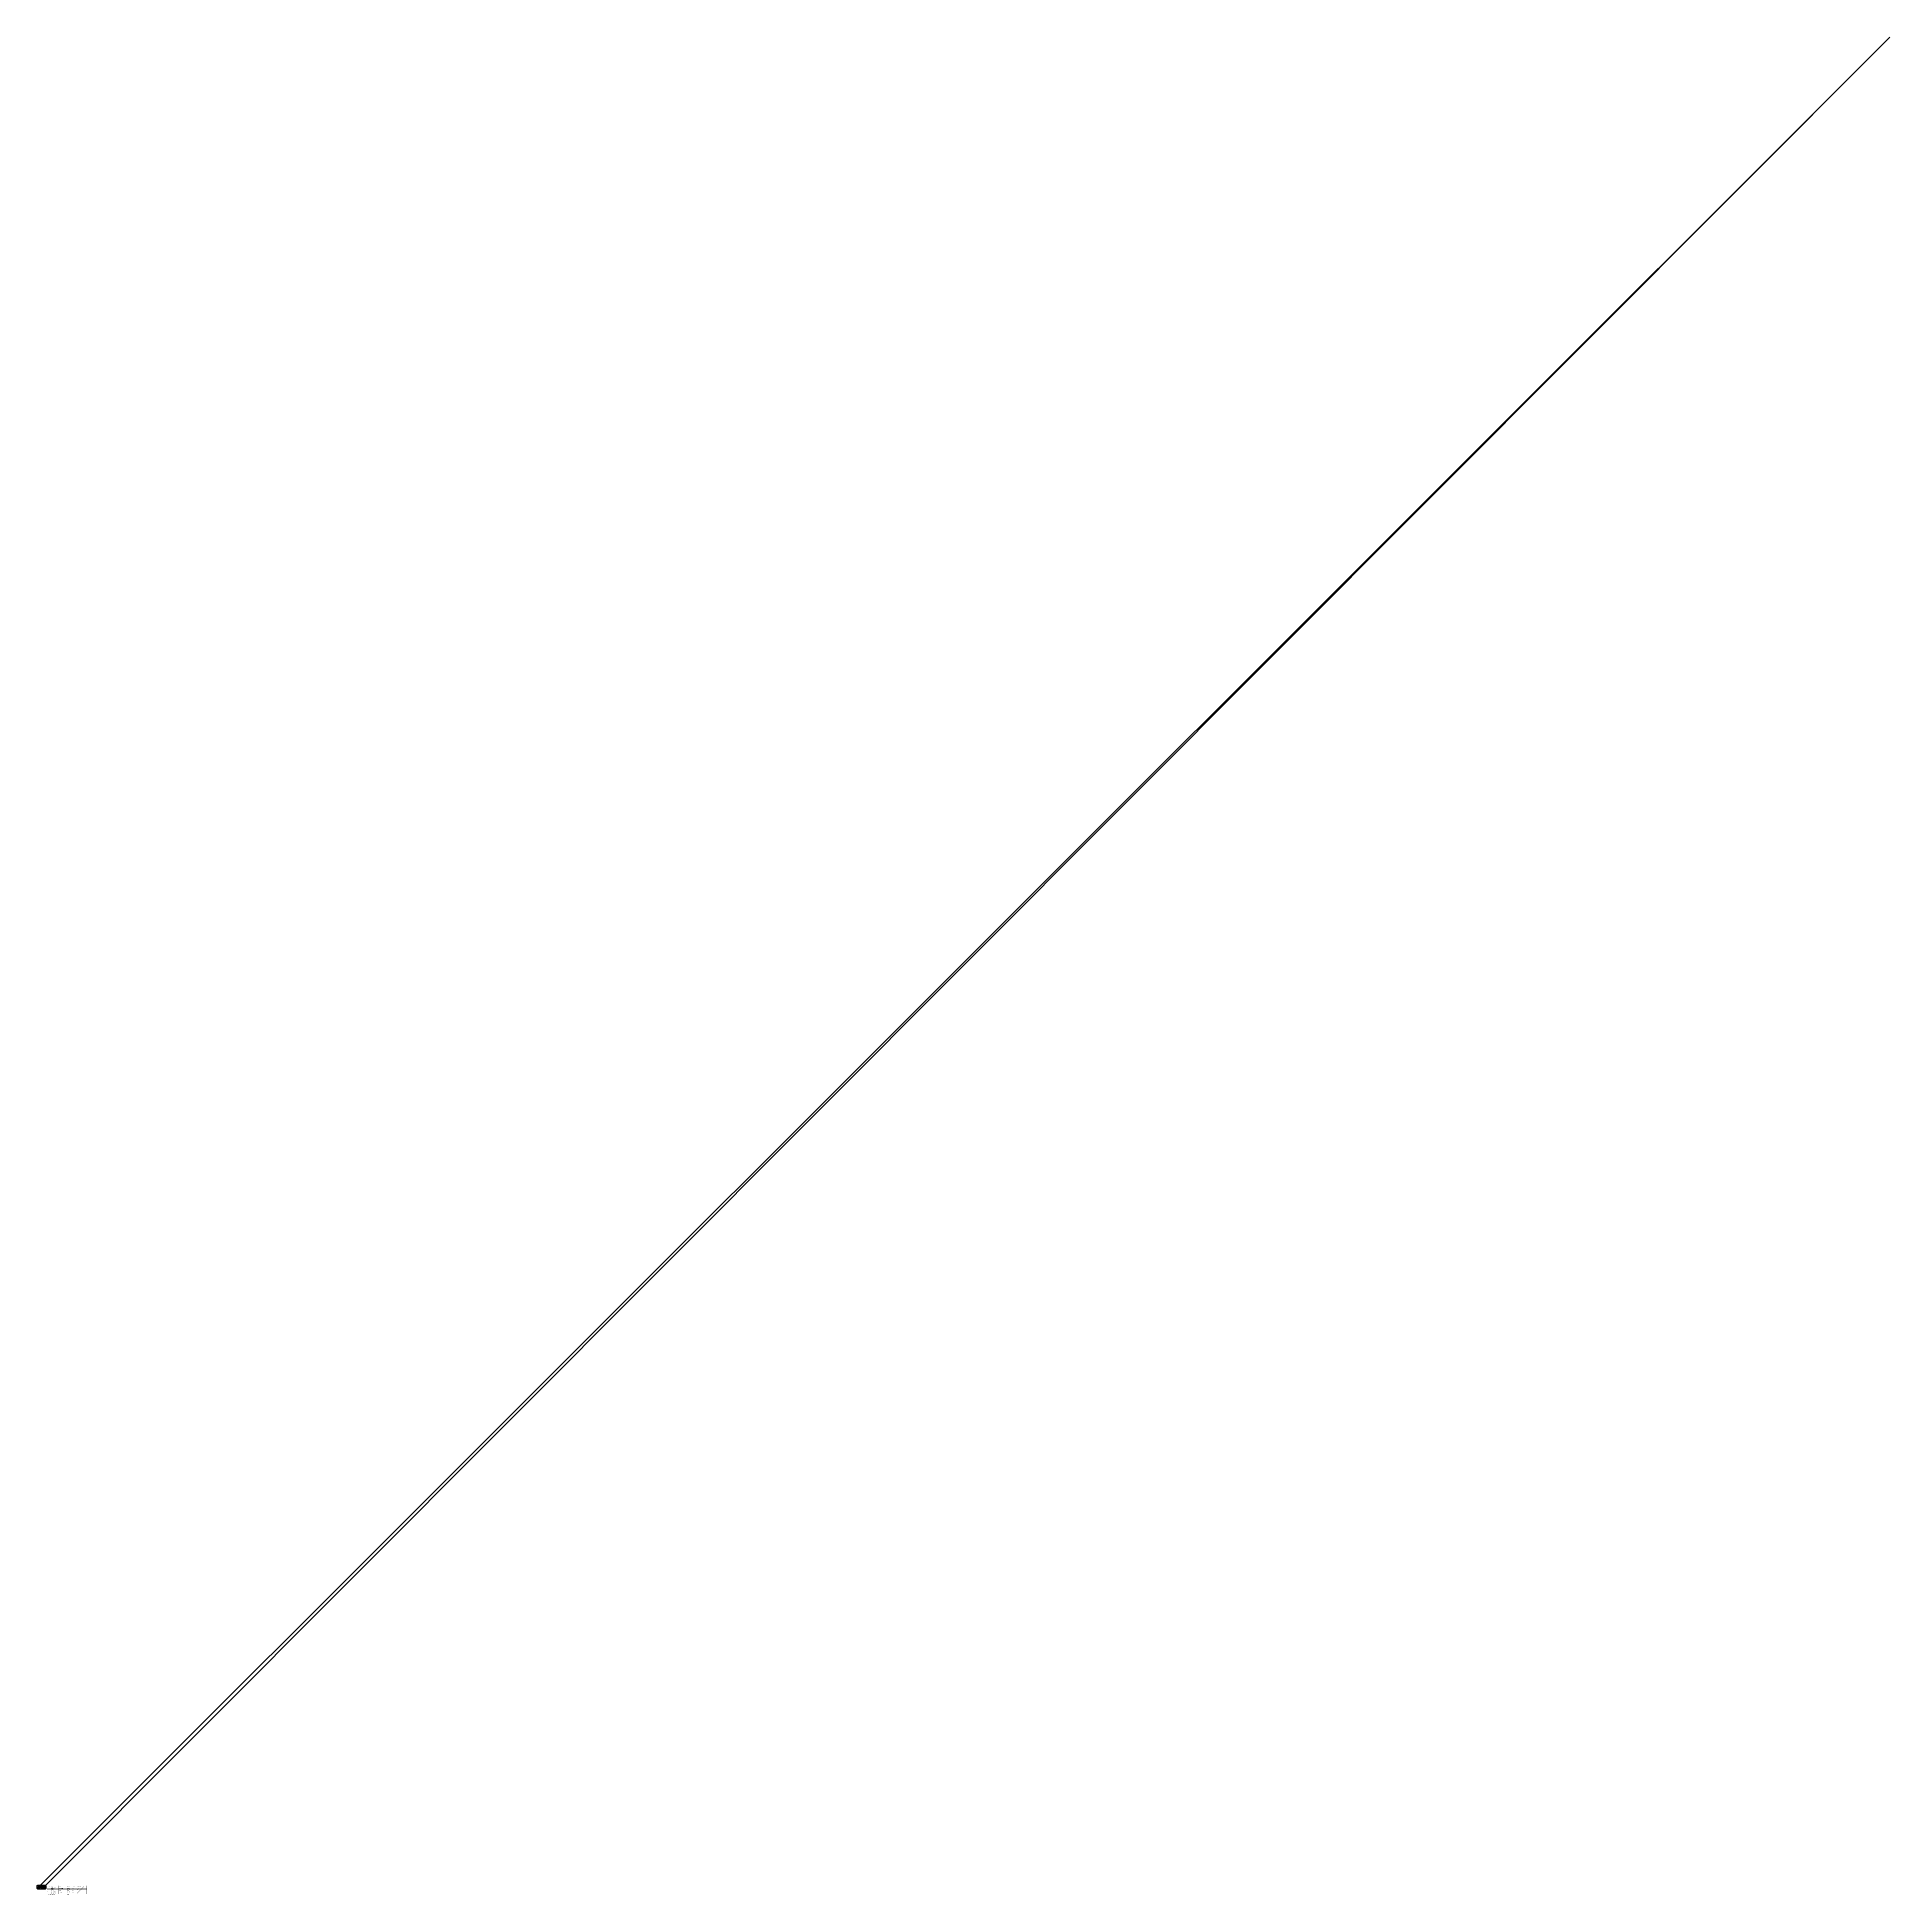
# Model space of a CAD drawing. Header units: millimetres. Extents: x 0 to 212, y -1 to 212.
import ezdxf

# ---------------------------------------------------------------- set-up
doc = ezdxf.new("R2010")
doc.units = ezdxf.units.MM
doc.header["$MEASUREMENT"] = 0
for name, color, linetype in [('BottomLayer', 5, 'Continuous'), ('BottomSolder', 6, 'Continuous'), ('Mechanical1', 6, 'Continuous'), ('Mechanical2', 216, 'Continuous'), ('MultiLayer', 9, 'Continuous'), ('PadHoleLayer', 156, 'Continuous'), ('TopLayer', 1, 'Continuous'), ('TopOverlay', 2, 'Continuous'), ('TopSolder', 216, 'Continuous')]:
    doc.layers.add(name, color=color, linetype=linetype)
doc.styles.add('Arial', font='', dxfattribs={"height": 0.2})
doc.styles.get('Arial').set_extended_font_data('Arial')

# ---------------------------------------------------------------- blocks, each defined once
blk = doc.blocks.new('T_______H____1_P___1')
at = {"layer": 'BottomLayer'}
blk.add_hatch(color=5, dxfattribs=at).paths.add_polyline_path([(0.04, 0.08), (-0.04, 0.08), (-0.08, 0.04), (-0.08, -0.04), (-0.04, -0.08), (0.04, -0.08), (0.08, -0.04), (0.08, 0.04)])
at = {"layer": 'BottomSolder'}
blk.add_hatch(color=6, dxfattribs=at).paths.add_polyline_path([(0.04, 0.08), (-0.04, 0.08), (-0.08, 0.04), (-0.08, -0.04), (-0.04, -0.08), (0.04, -0.08), (0.08, -0.04), (0.08, 0.04)])
at = {"layer": 'MultiLayer'}
blk.add_hatch(color=9, dxfattribs=at).paths.add_polyline_path([(0.04, 0.08), (-0.04, 0.08), (-0.08, 0.04), (-0.08, -0.04), (-0.04, -0.08), (0.04, -0.08), (0.08, -0.04), (0.08, 0.04)])
at = {"layer": 'PadHoleLayer'}
h = blk.add_hatch(color=156, dxfattribs=at)
edge = h.paths.add_edge_path()
edge.add_arc((0, 0), 0.06, 0, 360)
at = {"layer": 'TopLayer'}
blk.add_hatch(color=1, dxfattribs=at).paths.add_polyline_path([(0.04, 0.08), (-0.04, 0.08), (-0.08, 0.04), (-0.08, -0.04), (-0.04, -0.08), (0.04, -0.08), (0.08, -0.04), (0.08, 0.04)])
at = {"layer": 'TopSolder'}
blk.add_hatch(color=216, dxfattribs=at).paths.add_polyline_path([(0.04, 0.08), (-0.04, 0.08), (-0.08, 0.04), (-0.08, -0.04), (-0.04, -0.08), (0.04, -0.08), (0.08, -0.04), (0.08, 0.04)])
at = {"layer": 'BottomLayer'}
for p, q in [((-0.08, 0.04), (-0.04, 0.08)), ((-0.08, -0.04), (-0.08, 0.04)), ((-0.04, 0.08), (0.04, 0.08)), ((0.04, 0.08), (0.08, 0.04)), ((0.08, 0.04), (0.08, -0.04)), ((-0.04, -0.08), (-0.08, -0.04)), ((0.04, -0.08), (-0.04, -0.08)), ((0.08, -0.04), (0.04, -0.08))]:
    blk.add_line(p, q, dxfattribs=at)
at = {"layer": 'BottomSolder'}
for p, q in [((0.04, 0.08), (211.55, 211.36)), ((-0.08, 0.04), (-0.04, 0.08)), ((-0.08, -0.04), (-0.08, 0.04)), ((-0.08, 0.04), (-0.08, 0.04)), ((-0.04, 0.08), (-0.04, 0.08)), ((-0.04, 0.08), (0.04, 0.08)), ((0.04, 0.08), (0.08, 0.04)), ((0.04, 0.08), (0.04, 0.08)), ((0.08, 0.04), (0.08, 0.04)), ((0.08, 0.04), (0.08, -0.04)), ((-0.04, -0.08), (-0.08, -0.04)), ((-0.08, -0.04), (-0.08, -0.04)), ((0.04, -0.08), (-0.04, -0.08)), ((-0.04, -0.08), (-0.04, -0.08)), ((0.08, -0.04), (0.04, -0.08)), ((0.04, -0.08), (0.04, -0.08)), ((0.08, -0.04), (0.08, -0.04))]:
    blk.add_line(p, q, dxfattribs=at)
at = {"layer": 'TopLayer'}
for p, q in [((-0.08, 0.04), (-0.04, 0.08)), ((-0.08, -0.04), (-0.08, 0.04)), ((-0.04, 0.08), (0.04, 0.08)), ((0.04, 0.08), (0.08, 0.04)), ((0.08, 0.04), (0.08, -0.04)), ((-0.04, -0.08), (-0.08, -0.04)), ((0.04, -0.08), (-0.04, -0.08)), ((0.08, -0.04), (0.04, -0.08))]:
    blk.add_line(p, q, dxfattribs=at)
at = {"layer": 'TopOverlay', "const_width": 0.005}
for points in [[(-0.09, 0.04), (-0.04, 0.09)], [(-0.09, -0.04), (-0.09, 0.04)], [(-0.04, 0.09), (0.04, 0.09)], [(0.04, 0.09), (0.09, 0.04)], [(0.09, -0.04), (0.09, 0.04)], [(-0.09, -0.04), (-0.04, -0.09)], [(-0.04, -0.09), (0.04, -0.09)], [(0.04, -0.09), (0.09, -0.04)]]:
    blk.add_lwpolyline(points, dxfattribs=at)
at = {"layer": 'TopOverlay', "const_width": 0.0025}
for points in [[(-0.09, 0.04, 1), (-0.09, 0.04, 1)], [(-0.09, 0.04, 1), (-0.09, 0.04, 1)], [(-0.05, 0.09, 1), (-0.04, 0.09, 1)], [(-0.05, 0.09, 1), (-0.04, 0.09, 1)], [(0.04, 0.09, 1), (0.05, 0.09, 1)], [(0.04, 0.09, 1), (0.05, 0.09, 1)], [(0.09, 0.04, 1), (0.09, 0.04, 1)], [(0.09, 0.04, 1), (0.09, 0.04, 1)], [(-0.09, -0.04, 1), (-0.09, -0.04, 1)], [(-0.09, -0.04, 1), (-0.09, -0.04, 1)], [(-0.04, -0.09, 1), (-0.04, -0.09, 1)], [(-0.04, -0.09, 1), (-0.04, -0.09, 1)], [(0.04, -0.09, 1), (0.05, -0.09, 1)], [(0.04, -0.09, 1), (0.05, -0.09, 1)], [(0.09, -0.04, 1), (0.09, -0.04, 1)], [(0.09, -0.04, 1), (0.09, -0.04, 1)]]:
    blk.add_lwpolyline(points, format="xyb", close=True, dxfattribs=at)
at = {"layer": 'TopSolder'}
for p, q in [((0.04, 0.08), (211.55, 211.36)), ((-0.08, 0.04), (-0.04, 0.08)), ((-0.08, -0.04), (-0.08, 0.04)), ((-0.08, 0.04), (-0.08, 0.04)), ((-0.04, 0.08), (-0.04, 0.08)), ((-0.04, 0.08), (0.04, 0.08)), ((0.04, 0.08), (0.08, 0.04)), ((0.04, 0.08), (0.04, 0.08)), ((0.08, 0.04), (0.08, 0.04)), ((0.08, 0.04), (0.08, -0.04)), ((-0.04, -0.08), (-0.08, -0.04)), ((-0.08, -0.04), (-0.08, -0.04)), ((0.04, -0.08), (-0.04, -0.08)), ((-0.04, -0.08), (-0.04, -0.08)), ((0.08, -0.04), (0.04, -0.08)), ((0.04, -0.08), (0.04, -0.08)), ((0.08, -0.04), (0.08, -0.04))]:
    blk.add_line(p, q, dxfattribs=at)
blk = doc.blocks.new('T_______H____1_P___2')
at = {"layer": 'BottomLayer'}
blk.add_hatch(color=5, dxfattribs=at).paths.add_polyline_path([(0.04, 0.08), (-0.04, 0.08), (-0.08, 0.04), (-0.08, -0.04), (-0.04, -0.08), (0.04, -0.08), (0.08, -0.04), (0.08, 0.04)])
at = {"layer": 'BottomSolder'}
blk.add_hatch(color=6, dxfattribs=at).paths.add_polyline_path([(0.04, 0.08), (-0.04, 0.08), (-0.08, 0.04), (-0.08, -0.04), (-0.04, -0.08), (0.04, -0.08), (0.08, -0.04), (0.08, 0.04)])
at = {"layer": 'MultiLayer'}
blk.add_hatch(color=9, dxfattribs=at).paths.add_polyline_path([(0.04, 0.08), (-0.04, 0.08), (-0.08, 0.04), (-0.08, -0.04), (-0.04, -0.08), (0.04, -0.08), (0.08, -0.04), (0.08, 0.04)])
at = {"layer": 'PadHoleLayer'}
h = blk.add_hatch(color=156, dxfattribs=at)
edge = h.paths.add_edge_path()
edge.add_arc((0, 0), 0.06, 0, 360)
at = {"layer": 'TopLayer'}
blk.add_hatch(color=1, dxfattribs=at).paths.add_polyline_path([(0.04, 0.08), (-0.04, 0.08), (-0.08, 0.04), (-0.08, -0.04), (-0.04, -0.08), (0.04, -0.08), (0.08, -0.04), (0.08, 0.04)])
at = {"layer": 'TopSolder'}
blk.add_hatch(color=216, dxfattribs=at).paths.add_polyline_path([(0.04, 0.08), (-0.04, 0.08), (-0.08, 0.04), (-0.08, -0.04), (-0.04, -0.08), (0.04, -0.08), (0.08, -0.04), (0.08, 0.04)])
at = {"layer": 'BottomLayer'}
for p, q in [((-0.08, 0.04), (-0.04, 0.08)), ((-0.08, -0.04), (-0.08, 0.04)), ((-0.04, 0.08), (0.04, 0.08)), ((0.04, 0.08), (0.08, 0.04)), ((0.08, 0.04), (0.08, -0.04)), ((-0.04, -0.08), (-0.08, -0.04)), ((0.04, -0.08), (-0.04, -0.08)), ((0.08, -0.04), (0.04, -0.08))]:
    blk.add_line(p, q, dxfattribs=at)
at = {"layer": 'BottomSolder'}
for p, q in [((0.04, 0.08), (210.94, 211.36)), ((-0.08, 0.04), (-0.04, 0.08)), ((-0.08, -0.04), (-0.08, 0.04)), ((-0.08, 0.04), (-0.08, 0.04)), ((-0.04, 0.08), (-0.04, 0.08)), ((-0.04, 0.08), (0.04, 0.08)), ((0.04, 0.08), (0.08, 0.04)), ((0.04, 0.08), (0.04, 0.08)), ((0.08, 0.04), (0.08, 0.04)), ((0.08, 0.04), (0.08, -0.04)), ((-0.04, -0.08), (-0.08, -0.04)), ((-0.08, -0.04), (-0.08, -0.04)), ((0.04, -0.08), (-0.04, -0.08)), ((-0.04, -0.08), (-0.04, -0.08)), ((0.08, -0.04), (0.04, -0.08)), ((0.04, -0.08), (0.04, -0.08)), ((0.08, -0.04), (0.08, -0.04))]:
    blk.add_line(p, q, dxfattribs=at)
at = {"layer": 'TopLayer'}
for p, q in [((-0.08, 0.04), (-0.04, 0.08)), ((-0.08, -0.04), (-0.08, 0.04)), ((-0.04, 0.08), (0.04, 0.08)), ((0.04, 0.08), (0.08, 0.04)), ((0.08, 0.04), (0.08, -0.04)), ((-0.04, -0.08), (-0.08, -0.04)), ((0.04, -0.08), (-0.04, -0.08)), ((0.08, -0.04), (0.04, -0.08))]:
    blk.add_line(p, q, dxfattribs=at)
at = {"layer": 'TopOverlay', "const_width": 0.005}
for points in [[(-0.09, 0.04), (-0.04, 0.09)], [(-0.09, -0.04), (-0.09, 0.04)], [(-0.04, 0.09), (0.04, 0.09)], [(0.04, 0.09), (0.09, 0.04)], [(0.09, -0.04), (0.09, 0.04)], [(-0.09, -0.04), (-0.04, -0.09)], [(-0.04, -0.09), (0.04, -0.09)], [(0.04, -0.09), (0.09, -0.04)]]:
    blk.add_lwpolyline(points, dxfattribs=at)
at = {"layer": 'TopOverlay', "const_width": 0.0025}
for points in [[(-0.09, 0.04, 1), (-0.09, 0.04, 1)], [(-0.09, 0.04, 1), (-0.09, 0.04, 1)], [(-0.05, 0.09, 1), (-0.04, 0.09, 1)], [(-0.05, 0.09, 1), (-0.04, 0.09, 1)], [(0.04, 0.09, 1), (0.05, 0.09, 1)], [(0.04, 0.09, 1), (0.05, 0.09, 1)], [(0.09, 0.04, 1), (0.09, 0.04, 1)], [(0.09, 0.04, 1), (0.09, 0.04, 1)], [(-0.09, -0.04, 1), (-0.09, -0.04, 1)], [(-0.09, -0.04, 1), (-0.09, -0.04, 1)], [(-0.04, -0.09, 1), (-0.04, -0.09, 1)], [(-0.04, -0.09, 1), (-0.04, -0.09, 1)], [(0.04, -0.09, 1), (0.05, -0.09, 1)], [(0.04, -0.09, 1), (0.05, -0.09, 1)], [(0.09, -0.04, 1), (0.09, -0.04, 1)], [(0.09, -0.04, 1), (0.09, -0.04, 1)]]:
    blk.add_lwpolyline(points, format="xyb", close=True, dxfattribs=at)
at = {"layer": 'TopSolder'}
for p, q in [((0.04, 0.08), (210.94, 211.36)), ((-0.08, 0.04), (-0.04, 0.08)), ((-0.08, -0.04), (-0.08, 0.04)), ((-0.08, 0.04), (-0.08, 0.04)), ((-0.04, 0.08), (-0.04, 0.08)), ((-0.04, 0.08), (0.04, 0.08)), ((0.04, 0.08), (0.08, 0.04)), ((0.04, 0.08), (0.04, 0.08)), ((0.08, 0.04), (0.08, 0.04)), ((0.08, 0.04), (0.08, -0.04)), ((-0.04, -0.08), (-0.08, -0.04)), ((-0.08, -0.04), (-0.08, -0.04)), ((0.04, -0.08), (-0.04, -0.08)), ((-0.04, -0.08), (-0.04, -0.08)), ((0.08, -0.04), (0.04, -0.08)), ((0.04, -0.08), (0.04, -0.08)), ((0.08, -0.04), (0.08, -0.04))]:
    blk.add_line(p, q, dxfattribs=at)
blk = doc.blocks.new('CON_JACK_JACK_PLUG0_3')
at = {"layer": 'BottomLayer'}
h = blk.add_hatch(color=5, dxfattribs=at)
edge = h.paths.add_edge_path()
edge.add_arc((0.04, 0.24), 0.043, 270, 450)
edge.add_line((0.04, 0.28), (-0.04, 0.28))
edge.add_arc((-0.04, 0.24), 0.043, 90, 270)
edge.add_line((-0.04, 0.19), (0.04, 0.19))
h = blk.add_hatch(color=5, dxfattribs=at)
edge = h.paths.add_edge_path()
edge.add_arc((0.04, 0), 0.043, 270, 450)
edge.add_line((0.04, 0.04), (-0.04, 0.04))
edge.add_arc((-0.04, 0), 0.043, 90, 270)
edge.add_line((-0.04, -0.04), (0.04, -0.04))
h = blk.add_hatch(color=5, dxfattribs=at)
edge = h.paths.add_edge_path()
edge.add_arc((0.19, 0.16), 0.0197, 0, 180)
edge.add_line((0.17, 0.16), (0.17, 0.08))
edge.add_arc((0.19, 0.08), 0.0197, 180, 360)
edge.add_line((0.21, 0.08), (0.21, 0.16))
at = {"layer": 'BottomSolder'}
h = blk.add_hatch(color=6, dxfattribs=at)
edge = h.paths.add_edge_path()
edge.add_arc((0.04, 0.24), 0.045, 270, 450)
edge.add_line((0.04, 0.28), (-0.04, 0.28))
edge.add_arc((-0.04, 0.24), 0.045, 90, 270)
edge.add_line((-0.04, 0.19), (0.04, 0.19))
h = blk.add_hatch(color=6, dxfattribs=at)
edge = h.paths.add_edge_path()
edge.add_arc((0.04, 0), 0.045, 270, 450)
edge.add_line((0.04, 0.04), (-0.04, 0.04))
edge.add_arc((-0.04, 0), 0.045, 90, 270)
edge.add_line((-0.04, -0.04), (0.04, -0.04))
h = blk.add_hatch(color=6, dxfattribs=at)
edge = h.paths.add_edge_path()
edge.add_arc((0.19, 0.16), 0.0217, 0, 180)
edge.add_line((0.17, 0.16), (0.17, 0.08))
edge.add_arc((0.19, 0.08), 0.0217, 180, 360)
edge.add_line((0.21, 0.08), (0.21, 0.16))
at = {"layer": 'MultiLayer'}
h = blk.add_hatch(color=9, dxfattribs=at)
edge = h.paths.add_edge_path()
edge.add_arc((0.04, 0.24), 0.043, 270, 450)
edge.add_line((0.04, 0.28), (-0.04, 0.28))
edge.add_arc((-0.04, 0.24), 0.043, 90, 270)
edge.add_line((-0.04, 0.19), (0.04, 0.19))
h = blk.add_hatch(color=9, dxfattribs=at)
edge = h.paths.add_edge_path()
edge.add_arc((0.04, 0), 0.043, 270, 450)
edge.add_line((0.04, 0.04), (-0.04, 0.04))
edge.add_arc((-0.04, 0), 0.043, 90, 270)
edge.add_line((-0.04, -0.04), (0.04, -0.04))
h = blk.add_hatch(color=9, dxfattribs=at)
edge = h.paths.add_edge_path()
edge.add_arc((0.19, 0.16), 0.0197, 0, 180)
edge.add_line((0.17, 0.16), (0.17, 0.08))
edge.add_arc((0.19, 0.08), 0.0197, 180, 360)
edge.add_line((0.21, 0.08), (0.21, 0.16))
at = {"layer": 'PadHoleLayer'}
h = blk.add_hatch(color=156, dxfattribs=at)
edge = h.paths.add_edge_path()
edge.add_arc((0.04, 0.24), 0.00984, 270, 450)
edge.add_line((0.04, 0.25), (-0.04, 0.25))
edge.add_arc((-0.04, 0.24), 0.00984, 90, 270)
edge.add_line((-0.04, 0.23), (0.04, 0.23))
h = blk.add_hatch(color=156, dxfattribs=at)
edge = h.paths.add_edge_path()
edge.add_arc((0.04, 0), 0.00984, 270, 450)
edge.add_line((0.04, 0.01), (-0.04, 0.01))
edge.add_arc((-0.04, 0), 0.00984, 90, 270)
edge.add_line((-0.04, -0.01), (0.04, -0.01))
h = blk.add_hatch(color=156, dxfattribs=at)
edge = h.paths.add_edge_path()
edge.add_arc((0.19, 0.16), 0.0197, 0, 180)
edge.add_line((0.17, 0.16), (0.17, 0.08))
edge.add_arc((0.19, 0.08), 0.0197, 180, 360)
edge.add_line((0.21, 0.08), (0.21, 0.16))
at = {"layer": 'TopLayer'}
h = blk.add_hatch(color=1, dxfattribs=at)
edge = h.paths.add_edge_path()
edge.add_arc((0.04, 0.24), 0.043, 270, 450)
edge.add_line((0.04, 0.28), (-0.04, 0.28))
edge.add_arc((-0.04, 0.24), 0.043, 90, 270)
edge.add_line((-0.04, 0.19), (0.04, 0.19))
h = blk.add_hatch(color=1, dxfattribs=at)
edge = h.paths.add_edge_path()
edge.add_arc((0.04, 0), 0.043, 270, 450)
edge.add_line((0.04, 0.04), (-0.04, 0.04))
edge.add_arc((-0.04, 0), 0.043, 90, 270)
edge.add_line((-0.04, -0.04), (0.04, -0.04))
h = blk.add_hatch(color=1, dxfattribs=at)
edge = h.paths.add_edge_path()
edge.add_arc((0.19, 0.16), 0.0197, 0, 180)
edge.add_line((0.17, 0.16), (0.17, 0.08))
edge.add_arc((0.19, 0.08), 0.0197, 180, 360)
edge.add_line((0.21, 0.08), (0.21, 0.16))
at = {"layer": 'TopSolder'}
h = blk.add_hatch(color=216, dxfattribs=at)
edge = h.paths.add_edge_path()
edge.add_arc((0.04, 0.24), 0.045, 270, 450)
edge.add_line((0.04, 0.28), (-0.04, 0.28))
edge.add_arc((-0.04, 0.24), 0.045, 90, 270)
edge.add_line((-0.04, 0.19), (0.04, 0.19))
h = blk.add_hatch(color=216, dxfattribs=at)
edge = h.paths.add_edge_path()
edge.add_arc((0.04, 0), 0.045, 270, 450)
edge.add_line((0.04, 0.04), (-0.04, 0.04))
edge.add_arc((-0.04, 0), 0.045, 90, 270)
edge.add_line((-0.04, -0.04), (0.04, -0.04))
h = blk.add_hatch(color=216, dxfattribs=at)
edge = h.paths.add_edge_path()
edge.add_arc((0.19, 0.16), 0.0217, 0, 180)
edge.add_line((0.17, 0.16), (0.17, 0.08))
edge.add_arc((0.19, 0.08), 0.0217, 180, 360)
edge.add_line((0.21, 0.08), (0.21, 0.16))
at = {"layer": 'TopOverlay', "const_width": 0.00394}
for points in [[(-0.18, -0.31), (-0.18, 0.17)], [(-0.18, 0.17), (-0.16, 0.17)], [(-0.16, 0.23), (-0.16, 0.25)], [(-0.16, 0.25), (-0.09, 0.25)], [(-0.16, 0.17), (-0.16, 0.23)], [(-0.16, 0.23), (-0.09, 0.23)], [(-0.16, -0.17), (-0.16, 0.17)], [(-0.16, 0.17), (0.13, 0.17)], [(-0.13, -0.31), (-0.13, 0.05)], [(-0.13, 0.05), (0.13, 0.05)], [(0.09, 0.25), (0.16, 0.25)], [(0.09, 0.23), (0.16, 0.23)], [(0.13, -0.31), (0.13, 0.05)], [(0.16, 0.23), (0.16, 0.25)], [(0.18, -0.31), (0.18, 0.05)], [(-0.18, -0.17), (-0.16, -0.17)], [(-0.18, -0.31), (-0.13, -0.31)], [(-0.16, -0.17), (0.18, -0.17)], [(-0.13, -0.31), (0.13, -0.31)], [(-0.04, -0.23), (-0.04, -0.04)], [(0.04, -0.23), (0.04, -0.04)], [(0.13, -0.31), (0.18, -0.31)]]:
    blk.add_lwpolyline(points, dxfattribs=at)
at = {"layer": 'TopOverlay', "const_width": 0.00197}
for points in [[(-0.18, 0.17, 1), (-0.18, 0.17, 1)], [(-0.18, 0.17, 1), (-0.18, 0.17, 1)], [(-0.16, 0.25, 1), (-0.16, 0.25, 1)], [(-0.16, 0.25, 1), (-0.16, 0.25, 1)], [(-0.16, 0.23, 1), (-0.16, 0.23, 1)], [(-0.16, 0.23, 1), (-0.16, 0.23, 1)], [(-0.16, 0.23, 1), (-0.16, 0.23, 1)], [(-0.16, 0.17, 1), (-0.16, 0.17, 1)], [(-0.16, 0.17, 1), (-0.16, 0.17, 1)], [(-0.16, 0.17, 1), (-0.16, 0.17, 1)], [(-0.16, 0.17, 1), (-0.16, 0.17, 1)], [(-0.13, 0.05, 1), (-0.12, 0.05, 1)], [(-0.13, 0.05, 1), (-0.12, 0.05, 1)], [(-0.09, 0.25, 1), (-0.09, 0.25, 1)], [(-0.09, 0.23, 1), (-0.09, 0.23, 1)], [(0.09, 0.25, 1), (0.09, 0.25, 1)], [(0.09, 0.23, 1), (0.09, 0.23, 1)], [(0.12, 0.17, 1), (0.13, 0.17, 1)], [(0.12, 0.05, 1), (0.13, 0.05, 1)], [(0.12, 0.05, 1), (0.13, 0.05, 1)], [(0.16, 0.25, 1), (0.16, 0.25, 1)], [(0.16, 0.25, 1), (0.16, 0.25, 1)], [(0.16, 0.23, 1), (0.16, 0.23, 1)], [(0.16, 0.23, 1), (0.16, 0.23, 1)], [(0.18, 0.05, 1), (0.18, 0.05, 1)], [(-0.18, -0.17, 1), (-0.18, -0.17, 1)], [(-0.18, -0.31, 1), (-0.18, -0.31, 1)], [(-0.18, -0.31, 1), (-0.18, -0.31, 1)], [(-0.16, -0.17, 1), (-0.16, -0.17, 1)], [(-0.16, -0.17, 1), (-0.16, -0.17, 1)], [(-0.16, -0.17, 1), (-0.16, -0.17, 1)], [(-0.13, -0.31, 1), (-0.12, -0.31, 1)], [(-0.13, -0.31, 1), (-0.12, -0.31, 1)], [(-0.13, -0.31, 1), (-0.12, -0.31, 1)], [(-0.04, -0.04, 1), (-0.04, -0.04, 1)], [(-0.04, -0.23, 1), (-0.04, -0.23, 1)], [(-0.04, -0.23, 1), (-0.04, -0.23, 1)], [(0.04, -0.04, 1), (0.04, -0.04, 1)], [(0.04, -0.23, 1), (0.04, -0.23, 1)], [(0.04, -0.23, 1), (0.04, -0.23, 1)], [(0.12, -0.31, 1), (0.13, -0.31, 1)], [(0.12, -0.31, 1), (0.13, -0.31, 1)], [(0.12, -0.31, 1), (0.13, -0.31, 1)], [(0.18, -0.17, 1), (0.18, -0.17, 1)], [(0.18, -0.31, 1), (0.18, -0.31, 1)], [(0.18, -0.31, 1), (0.18, -0.31, 1)]]:
    blk.add_lwpolyline(points, format="xyb", close=True, dxfattribs=at)
at = {"layer": 'TopOverlay', "const_width": 0.00394}
blk.add_lwpolyline([(0.04, -0.23, -1), (-0.04, -0.23)], format="xyb", dxfattribs=at)

msp = doc.modelspace()

# ---------------------------------------------------------------- linework, layer by layer
at = {"layer": 'BottomLayer'}
for p, q in [((-0.12, 0.37), (-0.11, 0.38)), ((-0.12, 0.36), (-0.12, 0.37)), ((-0.12, 0.35), (-0.12, 0.36)), ((-0.12, 0.12), (-0.12, 0.35)), ((-0.12, 0.35), (-0.12, 0.35)), ((-0.12, 0.35), (-0.12, 0.35)), ((-0.12, 0.35), (-0.12, 0.35)), ((-0.12, 0.11), (-0.12, 0.12)), ((-0.12, 0.1), (-0.12, 0.11)), ((-0.11, 0.09), (-0.12, 0.1)), ((-0.11, 0.4), (-0.1, 0.41)), ((-0.11, 0.39), (-0.11, 0.4)), ((-0.11, 0.38), (-0.11, 0.39)), ((-0.11, 0.08), (-0.11, 0.09)), ((-0.11, 0.07), (-0.11, 0.08)), ((-0.1, 0.06), (-0.11, 0.07)), ((-0.1, 0.42), (-0.09, 0.43)), ((-0.1, 0.41), (-0.1, 0.42)), ((-0.1, 0.05), (-0.1, 0.06)), ((-0.09, 0.04), (-0.1, 0.05)), ((-0.09, 0.43), (-0.08, 0.44)), ((-0.08, 0.04), (-0.09, 0.04)), ((-0.08, 0.44), (-0.07, 0.45)), ((-0.08, 0.44), (-0.08, 0.44)), ((-0.08, 0.44), (-0.08, 0.44)), ((-0.08, 0.03), (-0.08, 0.04)), ((-0.08, 0.04), (-0.08, 0.04)), ((-0.07, 0.03), (-0.08, 0.03)), ((-0.07, 0.45), (-0.05, 0.46)), ((-0.07, 0.02), (-0.07, 0.03)), ((-0.06, 0.01), (-0.07, 0.02)), ((-0.05, 0.01), (-0.06, 0.01)), ((-0.05, 0.46), (-0.04, 0.47)), ((-0.04, 0.01), (-0.05, 0.01)), ((-0.04, 0.47), (-0.02, 0.47)), ((-0.03, 0), (-0.04, 0.01)), ((-0.02, 0), (-0.03, 0)), ((-0.02, 0.47), (-0.01, 0.47)), ((-0.01, 0), (-0.02, 0)), ((-0.01, 0.47), (0, 0.47)), ((0.03, 0.33), (-0.01, 0.28)), ((-0.01, 0.28), (-0.01, 0.24)), ((-0.01, 0.24), (0.07, 0.24)), ((0.07, 0.23), (-0.01, 0.23)), ((-0.01, 0.23), (-0.01, 0.19)), ((-0.01, 0.19), (0.03, 0.15)), ((0, 0.47), (0.11, 0.47)), ((0.58, 0), (0, 0)), ((0, 0), (0, 0)), ((0.07, 0.33), (0.03, 0.33)), ((0.03, 0.15), (0.07, 0.15)), ((0.07, 0.24), (0.07, 0.33)), ((0.07, 0.15), (0.07, 0.23)), ((0.12, 0.33), (0.08, 0.33)), ((0.08, 0.33), (0.08, 0.24)), ((0.08, 0.24), (0.17, 0.24)), ((0.17, 0.23), (0.08, 0.23)), ((0.08, 0.23), (0.08, 0.15)), ((0.08, 0.15), (0.12, 0.15)), ((0.11, 0.47), (0.12, 0.47)), ((0.12, 0.47), (0.12, 0.35)), ((0.12, 0.35), (0.23, 0.24)), ((0.17, 0.28), (0.12, 0.33)), ((0.12, 0.15), (0.17, 0.19)), ((0.14, 0.36), (0.14, 0.47)), ((0.14, 0.47), (0.75, 0.47)), ((0.24, 0.26), (0.14, 0.36)), ((0.17, 0.24), (0.17, 0.28)), ((0.17, 0.19), (0.17, 0.23)), ((0.23, 0.24), (0.53, 0.24)), ((0.53, 0.26), (0.24, 0.26)), ((0.29, 0.4), (0.28, 0.39)), ((0.28, 0.39), (0.28, 0.38)), ((0.28, 0.38), (0.28, 0.37)), ((0.28, 0.37), (0.37, 0.37)), ((0.37, 0.36), (0.28, 0.36)), ((0.28, 0.36), (0.28, 0.35)), ((0.28, 0.35), (0.28, 0.34)), ((0.28, 0.34), (0.29, 0.33)), ((0.29, 0.17), (0.28, 0.16)), ((0.28, 0.16), (0.28, 0.14)), ((0.28, 0.14), (0.28, 0.13)), ((0.28, 0.13), (0.37, 0.13)), ((0.37, 0.12), (0.28, 0.12)), ((0.28, 0.12), (0.28, 0.12)), ((0.28, 0.12), (0.28, 0.1)), ((0.28, 0.1), (0.29, 0.09)), ((0.3, 0.41), (0.29, 0.4)), ((0.29, 0.33), (0.3, 0.32)), ((0.3, 0.18), (0.29, 0.17)), ((0.29, 0.09), (0.3, 0.08)), ((0.32, 0.42), (0.3, 0.41)), ((0.3, 0.32), (0.32, 0.31)), ((0.32, 0.18), (0.3, 0.18)), ((0.3, 0.08), (0.32, 0.08)), ((0.33, 0.42), (0.32, 0.42)), ((0.32, 0.31), (0.33, 0.31)), ((0.33, 0.18), (0.32, 0.18)), ((0.32, 0.08), (0.33, 0.08)), ((0.37, 0.42), (0.33, 0.42)), ((0.33, 0.31), (0.37, 0.31)), ((0.37, 0.18), (0.33, 0.18)), ((0.33, 0.08), (0.37, 0.08)), ((0.37, 0.37), (0.37, 0.42)), ((0.37, 0.31), (0.37, 0.36)), ((0.37, 0.13), (0.37, 0.18)), ((0.37, 0.08), (0.37, 0.12)), ((0.42, 0.42), (0.38, 0.42)), ((0.38, 0.42), (0.38, 0.37)), ((0.38, 0.37), (0.47, 0.37)), ((0.47, 0.36), (0.38, 0.36)), ((0.38, 0.36), (0.38, 0.31)), ((0.38, 0.31), (0.42, 0.31)), ((0.42, 0.18), (0.38, 0.18)), ((0.38, 0.18), (0.38, 0.13)), ((0.38, 0.13), (0.47, 0.13)), ((0.47, 0.12), (0.38, 0.12)), ((0.38, 0.12), (0.38, 0.08)), ((0.38, 0.08), (0.42, 0.08)), ((0.43, 0.42), (0.42, 0.42)), ((0.42, 0.31), (0.43, 0.31)), ((0.43, 0.18), (0.42, 0.18)), ((0.42, 0.08), (0.43, 0.08)), ((0.44, 0.41), (0.43, 0.42)), ((0.43, 0.31), (0.44, 0.32)), ((0.44, 0.18), (0.43, 0.18)), ((0.43, 0.08), (0.44, 0.08)), ((0.45, 0.4), (0.44, 0.41)), ((0.44, 0.32), (0.45, 0.33)), ((0.45, 0.17), (0.44, 0.18)), ((0.44, 0.08), (0.45, 0.09)), ((0.46, 0.39), (0.45, 0.4)), ((0.45, 0.33), (0.46, 0.34)), ((0.46, 0.16), (0.45, 0.17)), ((0.45, 0.09), (0.46, 0.1)), ((0.47, 0.38), (0.46, 0.39)), ((0.46, 0.34), (0.47, 0.35)), ((0.47, 0.14), (0.46, 0.16)), ((0.46, 0.1), (0.47, 0.12)), ((0.47, 0.37), (0.47, 0.38)), ((0.47, 0.35), (0.47, 0.36)), ((0.47, 0.13), (0.47, 0.14)), ((0.47, 0.12), (0.47, 0.12)), ((0.54, 0.3), (0.53, 0.29)), ((0.53, 0.29), (0.53, 0.29)), ((0.53, 0.29), (0.53, 0.26)), ((0.53, 0.24), (0.53, 0.21)), ((0.53, 0.21), (0.53, 0.2)), ((0.53, 0.2), (0.54, 0.19)), ((0.55, 0.31), (0.54, 0.31)), ((0.54, 0.31), (0.54, 0.3)), ((0.54, 0.19), (0.54, 0.19)), ((0.54, 0.19), (0.55, 0.18)), ((0.56, 0.32), (0.55, 0.31)), ((0.55, 0.18), (0.56, 0.18)), ((0.57, 0.32), (0.56, 0.32)), ((0.56, 0.32), (0.56, 0.32)), ((0.56, 0.18), (0.56, 0.18)), ((0.56, 0.18), (0.57, 0.18)), ((0.58, 0.31), (0.57, 0.32)), ((0.57, 0.18), (0.58, 0.18)), ((0.59, 0.3), (0.58, 0.31)), ((0.58, 0.31), (0.58, 0.31)), ((0.58, 0.18), (0.58, 0.18)), ((0.58, 0.18), (0.58, 0.18)), ((0.58, 0.18), (0.58, 0)), ((0.59, 0.29), (0.59, 0.3)), ((0.59, 0.26), (0.59, 0.29)), ((0.59, 0.29), (0.59, 0.29)), ((0.6, 0.26), (0.59, 0.26)), ((0.64, 0.33), (0.6, 0.28)), ((0.6, 0.28), (0.6, 0.26)), ((0.6, 0), (0.6, 0.18)), ((0.6, 0.18), (0.61, 0.18)), ((0.76, 0), (0.6, 0)), ((0.61, 0.18), (0.64, 0.15)), ((0.68, 0.33), (0.64, 0.33)), ((0.64, 0.15), (0.68, 0.15)), ((0.68, 0.24), (0.68, 0.33)), ((0.68, 0.15), (0.68, 0.24)), ((0.73, 0.33), (0.69, 0.33)), ((0.69, 0.33), (0.69, 0.24)), ((0.69, 0.24), (0.78, 0.24)), ((0.78, 0.23), (0.69, 0.23)), ((0.69, 0.23), (0.69, 0.15)), ((0.69, 0.15), (0.73, 0.15)), ((0.78, 0.28), (0.73, 0.33)), ((0.73, 0.15), (0.78, 0.19)), ((0.75, 0.47), (0.76, 0.47)), ((0.76, 0.47), (0.76, 0.47)), ((0.76, 0.47), (0.78, 0.47)), ((0.78, 0), (0.76, 0)), ((0.78, 0.47), (0.8, 0.46)), ((0.78, 0.24), (0.78, 0.28)), ((0.78, 0.19), (0.78, 0.23)), ((0.8, 0.01), (0.78, 0)), ((0.8, 0.46), (0.82, 0.45)), ((0.82, 0.02), (0.8, 0.01)), ((0.82, 0.45), (0.83, 0.44)), ((0.84, 0.04), (0.82, 0.03)), ((0.82, 0.03), (0.82, 0.02)), ((0.83, 0.44), (0.83, 0.44)), ((0.83, 0.44), (0.83, 0.44)), ((0.83, 0.44), (0.84, 0.43)), ((0.84, 0.43), (0.84, 0.43)), ((0.84, 0.43), (0.85, 0.41)), ((0.85, 0.07), (0.84, 0.05)), ((0.84, 0.05), (0.84, 0.04)), ((0.84, 0.04), (0.84, 0.04)), ((0.84, 0.04), (0.84, 0.04)), ((0.85, 0.41), (0.86, 0.39)), ((0.86, 0.08), (0.85, 0.07)), ((0.86, 0.39), (0.87, 0.37)), ((0.87, 0.1), (0.86, 0.08)), ((0.87, 0.37), (0.87, 0.36)), ((0.87, 0.36), (0.87, 0.36)), ((0.87, 0.36), (0.87, 0.36)), ((0.87, 0.36), (0.87, 0.35)), ((0.87, 0.35), (0.87, 0.13)), ((0.87, 0.13), (0.87, 0.11)), ((0.87, 0.11), (0.87, 0.1)), ((0, 0), (-0.01, 0))]:
    msp.add_line(p, q, dxfattribs=at)
at = {"layer": 'Mechanical1'}
for points, const_width in [([(1.01, -0.56), (1.01, 0.4)], 0.015), ([(1.01, 0.4), (5.55, 0.4)], 0.015), ([(1.01, 0.28), (5.55, 0.28)], 0.015), ([(1.01, 0.16), (1.42, 0.16)], 0.015), ([(1.01, 0.04), (1.42, 0.04)], 0.015), ([(1.42, -0.56), (1.42, 0.4)], 0.015), ([(1.42, 0.16), (2.35, 0.16)], 0.015), ([(1.42, 0.04), (2.35, 0.04)], 0.015), ([(2.35, -0.56), (2.35, 0.4)], 0.015), ([(2.35, 0.16), (3.21, 0.16)], 0.015), ([(2.35, 0.04), (3.21, 0.04)], 0.015), ([(3.21, -0.56), (3.21, 0.4)], 0.015), ([(3.21, 0.16), (3.86, 0.16)], 0.015), ([(3.21, 0.04), (3.86, 0.04)], 0.015), ([(3.86, -0.56), (3.86, 0.4)], 0.015), ([(3.86, 0.16), (4.43, 0.16)], 0.015), ([(3.86, 0.04), (4.43, 0.04)], 0.015), ([(4.43, -0.56), (4.43, 0.4)], 0.015), ([(4.43, 0.16), (5.55, 0.16)], 0.015), ([(4.43, 0.04), (5.55, 0.04)], 0.015), ([(4.43, 0.24), (4.47, 0.28)], 0.001), ([(4.43, 0.18), (4.53, 0.28)], 0.001), ([(4.43, 0.12), (4.47, 0.16)], 0.001), ([(4.43, 0.06), (4.53, 0.16)], 0.001), ([(4.43, 0), (4.47, 0.04)], 0.001), ([(4.43, -0.06), (4.53, 0.04)], 0.001), ([(4.47, 0.16), (4.59, 0.28)], 0.001), ([(4.47, 0.04), (4.59, 0.16)], 0.001), ([(4.47, -0.08), (4.59, 0.04)], 0.001), ([(4.53, 0.16), (4.65, 0.28)], 0.001), ([(4.53, 0.04), (4.65, 0.16)], 0.001), ([(4.53, -0.08), (4.65, 0.04)], 0.001), ([(4.59, 0.16), (4.71, 0.28)], 0.001), ([(4.59, 0.04), (4.71, 0.16)], 0.001), ([(4.59, -0.08), (4.71, 0.04)], 0.001), ([(4.65, 0.16), (4.77, 0.28)], 0.001), ([(4.65, 0.04), (4.77, 0.16)], 0.001), ([(4.65, -0.08), (4.77, 0.04)], 0.001), ([(4.71, 0.16), (4.83, 0.28)], 0.001), ([(4.71, 0.04), (4.83, 0.16)], 0.001), ([(4.71, -0.08), (4.83, 0.04)], 0.001), ([(4.77, 0.16), (4.89, 0.28)], 0.001), ([(4.77, 0.04), (4.89, 0.16)], 0.001), ([(4.77, -0.08), (4.89, 0.04)], 0.001), ([(4.83, 0.16), (4.95, 0.28)], 0.001), ([(4.83, 0.04), (4.95, 0.16)], 0.001), ([(4.83, -0.08), (4.95, 0.04)], 0.001), ([(4.89, 0.16), (5.01, 0.28)], 0.001), ([(4.89, 0.04), (5.01, 0.16)], 0.001), ([(4.89, -0.08), (5.01, 0.04)], 0.001), ([(4.95, 0.16), (5.07, 0.28)], 0.001), ([(4.95, 0.04), (5.07, 0.16)], 0.001), ([(4.95, -0.08), (5.07, 0.04)], 0.001), ([(5.01, 0.16), (5.13, 0.28)], 0.001), ([(5.01, 0.04), (5.13, 0.16)], 0.001), ([(5.01, -0.08), (5.13, 0.04)], 0.001), ([(5.07, 0.16), (5.19, 0.28)], 0.001), ([(5.07, 0.04), (5.19, 0.16)], 0.001), ([(5.07, -0.08), (5.19, 0.04)], 0.001), ([(5.13, 0.16), (5.25, 0.28)], 0.001), ([(5.13, 0.04), (5.25, 0.16)], 0.001), ([(5.13, -0.08), (5.25, 0.04)], 0.001), ([(5.19, 0.16), (5.31, 0.28)], 0.001), ([(5.19, 0.04), (5.31, 0.16)], 0.001), ([(5.19, -0.08), (5.31, 0.04)], 0.001), ([(5.25, 0.16), (5.37, 0.28)], 0.001), ([(5.25, 0.04), (5.37, 0.16)], 0.001), ([(5.25, -0.08), (5.37, 0.04)], 0.001), ([(5.31, 0.16), (5.43, 0.28)], 0.001), ([(5.31, 0.04), (5.43, 0.16)], 0.001), ([(5.31, -0.08), (5.43, 0.04)], 0.001), ([(5.37, 0.16), (5.49, 0.28)], 0.001), ([(5.37, 0.04), (5.49, 0.16)], 0.001), ([(5.37, -0.08), (5.49, 0.04)], 0.001), ([(5.43, 0.16), (5.55, 0.28)], 0.001), ([(5.43, 0.04), (5.55, 0.16)], 0.001), ([(5.43, -0.08), (5.55, 0.04)], 0.001), ([(5.49, 0.16), (5.55, 0.22)], 0.001), ([(5.49, 0.04), (5.55, 0.1)], 0.001), ([(5.55, -0.56), (5.55, 0.4)], 0.015), ([(1.01, -0.08), (1.42, -0.08)], 0.015), ([(1.01, -0.2), (1.42, -0.2)], 0.015), ([(1.01, -0.32), (1.42, -0.32)], 0.015), ([(1.01, -0.44), (1.42, -0.44)], 0.015), ([(1.01, -0.56), (1.42, -0.56)], 0.015), ([(1.42, -0.08), (2.35, -0.08)], 0.015), ([(1.42, -0.2), (2.35, -0.2)], 0.015), ([(1.42, -0.32), (2.35, -0.32)], 0.015), ([(1.42, -0.44), (2.35, -0.44)], 0.015), ([(1.42, -0.56), (2.35, -0.56)], 0.015), ([(2.35, -0.08), (3.21, -0.08)], 0.015), ([(2.35, -0.2), (3.21, -0.2)], 0.015), ([(2.35, -0.32), (3.21, -0.32)], 0.015), ([(2.35, -0.44), (3.21, -0.44)], 0.015), ([(2.35, -0.56), (3.21, -0.56)], 0.015), ([(3.21, -0.08), (3.86, -0.08)], 0.015), ([(3.21, -0.2), (3.86, -0.2)], 0.015), ([(3.21, -0.32), (3.86, -0.32)], 0.015), ([(3.21, -0.44), (3.86, -0.44)], 0.015), ([(3.21, -0.56), (3.86, -0.56)], 0.015), ([(3.86, -0.08), (4.43, -0.08)], 0.015), ([(3.86, -0.2), (4.43, -0.2)], 0.015), ([(3.86, -0.32), (4.43, -0.32)], 0.015), ([(3.86, -0.44), (4.43, -0.44)], 0.015), ([(3.86, -0.56), (4.43, -0.56)], 0.015), ([(4.43, -0.08), (5.55, -0.08)], 0.015), ([(4.43, -0.2), (5.55, -0.2)], 0.015), ([(4.43, -0.32), (5.55, -0.32)], 0.015), ([(4.43, -0.44), (5.55, -0.44)], 0.015), ([(4.43, -0.56), (5.55, -0.56)], 0.015), ([(4.43, -0.12), (4.47, -0.08)], 0.001), ([(4.43, -0.18), (4.53, -0.08)], 0.001), ([(4.43, -0.24), (4.47, -0.2)], 0.001), ([(4.43, -0.3), (4.53, -0.2)], 0.001), ([(4.43, -0.36), (4.47, -0.32)], 0.001), ([(4.43, -0.42), (4.53, -0.32)], 0.001), ([(4.43, -0.48), (4.47, -0.44)], 0.001), ([(4.43, -0.54), (4.53, -0.44)], 0.001), ([(4.47, -0.2), (4.59, -0.08)], 0.001), ([(4.47, -0.32), (4.59, -0.2)], 0.001), ([(4.47, -0.44), (4.59, -0.32)], 0.001), ([(4.47, -0.56), (4.59, -0.44)], 0.001), ([(4.53, -0.2), (4.65, -0.08)], 0.001), ([(4.53, -0.32), (4.65, -0.2)], 0.001), ([(4.53, -0.44), (4.65, -0.32)], 0.001), ([(4.53, -0.56), (4.65, -0.44)], 0.001), ([(4.59, -0.2), (4.71, -0.08)], 0.001), ([(4.59, -0.32), (4.71, -0.2)], 0.001), ([(4.59, -0.44), (4.71, -0.32)], 0.001), ([(4.59, -0.56), (4.71, -0.44)], 0.001), ([(4.65, -0.2), (4.77, -0.08)], 0.001), ([(4.65, -0.32), (4.77, -0.2)], 0.001), ([(4.65, -0.44), (4.77, -0.32)], 0.001), ([(4.65, -0.56), (4.77, -0.44)], 0.001), ([(4.71, -0.2), (4.83, -0.08)], 0.001), ([(4.71, -0.32), (4.83, -0.2)], 0.001), ([(4.71, -0.44), (4.83, -0.32)], 0.001), ([(4.71, -0.56), (4.83, -0.44)], 0.001), ([(4.77, -0.2), (4.89, -0.08)], 0.001), ([(4.77, -0.32), (4.89, -0.2)], 0.001), ([(4.77, -0.44), (4.89, -0.32)], 0.001), ([(4.77, -0.56), (4.89, -0.44)], 0.001), ([(4.83, -0.2), (4.95, -0.08)], 0.001), ([(4.83, -0.32), (4.95, -0.2)], 0.001), ([(4.83, -0.44), (4.95, -0.32)], 0.001), ([(4.83, -0.56), (4.95, -0.44)], 0.001), ([(4.89, -0.2), (5.01, -0.08)], 0.001), ([(4.89, -0.32), (5.01, -0.2)], 0.001), ([(4.89, -0.44), (5.01, -0.32)], 0.001), ([(4.89, -0.56), (5.01, -0.44)], 0.001), ([(4.95, -0.2), (5.07, -0.08)], 0.001), ([(4.95, -0.32), (5.07, -0.2)], 0.001), ([(4.95, -0.44), (5.07, -0.32)], 0.001), ([(4.95, -0.56), (5.07, -0.44)], 0.001), ([(5.01, -0.2), (5.13, -0.08)], 0.001), ([(5.01, -0.32), (5.13, -0.2)], 0.001), ([(5.01, -0.44), (5.13, -0.32)], 0.001), ([(5.01, -0.56), (5.13, -0.44)], 0.001), ([(5.07, -0.2), (5.19, -0.08)], 0.001), ([(5.07, -0.32), (5.19, -0.2)], 0.001), ([(5.07, -0.44), (5.19, -0.32)], 0.001), ([(5.07, -0.56), (5.19, -0.44)], 0.001), ([(5.13, -0.2), (5.25, -0.08)], 0.001), ([(5.13, -0.32), (5.25, -0.2)], 0.001), ([(5.13, -0.44), (5.25, -0.32)], 0.001), ([(5.13, -0.56), (5.25, -0.44)], 0.001), ([(5.19, -0.2), (5.31, -0.08)], 0.001), ([(5.19, -0.32), (5.31, -0.2)], 0.001), ([(5.19, -0.44), (5.31, -0.32)], 0.001), ([(5.19, -0.56), (5.31, -0.44)], 0.001), ([(5.25, -0.2), (5.37, -0.08)], 0.001), ([(5.25, -0.32), (5.37, -0.2)], 0.001), ([(5.25, -0.44), (5.37, -0.32)], 0.001), ([(5.25, -0.56), (5.37, -0.44)], 0.001), ([(5.31, -0.2), (5.43, -0.08)], 0.001), ([(5.31, -0.32), (5.43, -0.2)], 0.001), ([(5.31, -0.44), (5.43, -0.32)], 0.001), ([(5.31, -0.56), (5.43, -0.44)], 0.001), ([(5.37, -0.2), (5.49, -0.08)], 0.001), ([(5.37, -0.32), (5.49, -0.2)], 0.001), ([(5.37, -0.44), (5.49, -0.32)], 0.001), ([(5.37, -0.56), (5.49, -0.44)], 0.001), ([(5.43, -0.2), (5.55, -0.08)], 0.001), ([(5.43, -0.32), (5.55, -0.2)], 0.001), ([(5.43, -0.44), (5.55, -0.32)], 0.001), ([(5.43, -0.56), (5.55, -0.44)], 0.001), ([(5.49, -0.08), (5.55, -0.02)], 0.001), ([(5.49, -0.2), (5.55, -0.14)], 0.001), ([(5.49, -0.32), (5.55, -0.26)], 0.001), ([(5.49, -0.44), (5.55, -0.38)], 0.001), ([(5.49, -0.56), (5.55, -0.5)], 0.001)]:
    msp.add_lwpolyline(points, dxfattribs=dict(at, const_width=const_width))
for points, const_width in [([(1, 0.4, 1), (1.01, 0.4, 1)], 0.0075), ([(1, 0.4, 1), (1.01, 0.4, 1)], 0.0075), ([(1, 0.28, 1), (1.01, 0.28, 1)], 0.0075), ([(1, 0.16, 1), (1.01, 0.16, 1)], 0.0075), ([(1, 0.04, 1), (1.01, 0.04, 1)], 0.0075), ([(1.41, 0.4, 1), (1.42, 0.4, 1)], 0.0075), ([(1.41, 0.16, 1), (1.42, 0.16, 1)], 0.0075), ([(1.41, 0.16, 1), (1.42, 0.16, 1)], 0.0075), ([(1.41, 0.04, 1), (1.42, 0.04, 1)], 0.0075), ([(1.41, 0.04, 1), (1.42, 0.04, 1)], 0.0075), ([(2.34, 0.4, 1), (2.35, 0.4, 1)], 0.0075), ([(2.34, 0.16, 1), (2.35, 0.16, 1)], 0.0075), ([(2.34, 0.16, 1), (2.35, 0.16, 1)], 0.0075), ([(2.34, 0.04, 1), (2.35, 0.04, 1)], 0.0075), ([(2.34, 0.04, 1), (2.35, 0.04, 1)], 0.0075), ([(3.2, 0.4, 1), (3.21, 0.4, 1)], 0.0075), ([(3.2, 0.16, 1), (3.21, 0.16, 1)], 0.0075), ([(3.2, 0.16, 1), (3.21, 0.16, 1)], 0.0075), ([(3.2, 0.04, 1), (3.21, 0.04, 1)], 0.0075), ([(3.2, 0.04, 1), (3.21, 0.04, 1)], 0.0075), ([(3.85, 0.4, 1), (3.86, 0.4, 1)], 0.0075), ([(3.85, 0.16, 1), (3.86, 0.16, 1)], 0.0075), ([(3.85, 0.16, 1), (3.86, 0.16, 1)], 0.0075), ([(3.85, 0.04, 1), (3.86, 0.04, 1)], 0.0075), ([(3.85, 0.04, 1), (3.86, 0.04, 1)], 0.0075), ([(4.42, 0.4, 1), (4.43, 0.4, 1)], 0.0075), ([(4.42, 0.16, 1), (4.43, 0.16, 1)], 0.0075), ([(4.42, 0.16, 1), (4.43, 0.16, 1)], 0.0075), ([(4.42, 0.04, 1), (4.43, 0.04, 1)], 0.0075), ([(4.42, 0.04, 1), (4.43, 0.04, 1)], 0.0075), ([(4.43, 0.24, 1), (4.43, 0.24, 1)], 0.0005), ([(4.43, 0.18, 1), (4.43, 0.18, 1)], 0.0005), ([(4.43, 0.12, 1), (4.43, 0.12, 1)], 0.0005), ([(4.43, 0.06, 1), (4.43, 0.06, 1)], 0.0005), ([(4.43, 0, 1), (4.43, 0, 1)], 0.0005), ([(4.47, 0.28, 1), (4.47, 0.28, 1)], 0.0005), ([(4.47, 0.16, 1), (4.47, 0.16, 1)], 0.0005), ([(4.47, 0.16, 1), (4.47, 0.16, 1)], 0.0005), ([(4.47, 0.04, 1), (4.47, 0.04, 1)], 0.0005), ([(4.47, 0.04, 1), (4.47, 0.04, 1)], 0.0005), ([(4.53, 0.28, 1), (4.53, 0.28, 1)], 0.0005), ([(4.53, 0.16, 1), (4.53, 0.16, 1)], 0.0005), ([(4.53, 0.16, 1), (4.53, 0.16, 1)], 0.0005), ([(4.53, 0.04, 1), (4.53, 0.04, 1)], 0.0005), ([(4.53, 0.04, 1), (4.53, 0.04, 1)], 0.0005), ([(4.59, 0.28, 1), (4.59, 0.28, 1)], 0.0005), ([(4.59, 0.16, 1), (4.59, 0.16, 1)], 0.0005), ([(4.59, 0.16, 1), (4.59, 0.16, 1)], 0.0005), ([(4.59, 0.04, 1), (4.59, 0.04, 1)], 0.0005), ([(4.59, 0.04, 1), (4.59, 0.04, 1)], 0.0005), ([(4.65, 0.28, 1), (4.65, 0.28, 1)], 0.0005), ([(4.65, 0.16, 1), (4.65, 0.16, 1)], 0.0005), ([(4.65, 0.16, 1), (4.65, 0.16, 1)], 0.0005), ([(4.65, 0.04, 1), (4.65, 0.04, 1)], 0.0005), ([(4.65, 0.04, 1), (4.65, 0.04, 1)], 0.0005), ([(4.71, 0.28, 1), (4.71, 0.28, 1)], 0.0005), ([(4.71, 0.16, 1), (4.71, 0.16, 1)], 0.0005), ([(4.71, 0.16, 1), (4.71, 0.16, 1)], 0.0005), ([(4.71, 0.04, 1), (4.71, 0.04, 1)], 0.0005), ([(4.71, 0.04, 1), (4.71, 0.04, 1)], 0.0005), ([(4.77, 0.28, 1), (4.77, 0.28, 1)], 0.0005), ([(4.77, 0.16, 1), (4.77, 0.16, 1)], 0.0005), ([(4.77, 0.16, 1), (4.77, 0.16, 1)], 0.0005), ([(4.77, 0.04, 1), (4.77, 0.04, 1)], 0.0005), ([(4.77, 0.04, 1), (4.77, 0.04, 1)], 0.0005), ([(4.83, 0.28, 1), (4.83, 0.28, 1)], 0.0005), ([(4.83, 0.16, 1), (4.83, 0.16, 1)], 0.0005), ([(4.83, 0.16, 1), (4.83, 0.16, 1)], 0.0005), ([(4.83, 0.04, 1), (4.83, 0.04, 1)], 0.0005), ([(4.83, 0.04, 1), (4.83, 0.04, 1)], 0.0005), ([(4.89, 0.28, 1), (4.89, 0.28, 1)], 0.0005), ([(4.89, 0.16, 1), (4.89, 0.16, 1)], 0.0005), ([(4.89, 0.16, 1), (4.89, 0.16, 1)], 0.0005), ([(4.89, 0.04, 1), (4.89, 0.04, 1)], 0.0005), ([(4.89, 0.04, 1), (4.89, 0.04, 1)], 0.0005), ([(4.95, 0.28, 1), (4.95, 0.28, 1)], 0.0005), ([(4.95, 0.16, 1), (4.95, 0.16, 1)], 0.0005), ([(4.95, 0.16, 1), (4.95, 0.16, 1)], 0.0005), ([(4.95, 0.04, 1), (4.95, 0.04, 1)], 0.0005), ([(4.95, 0.04, 1), (4.95, 0.04, 1)], 0.0005), ([(5.01, 0.28, 1), (5.01, 0.28, 1)], 0.0005), ([(5.01, 0.16, 1), (5.01, 0.16, 1)], 0.0005), ([(5.01, 0.16, 1), (5.01, 0.16, 1)], 0.0005), ([(5.01, 0.04, 1), (5.01, 0.04, 1)], 0.0005), ([(5.01, 0.04, 1), (5.01, 0.04, 1)], 0.0005), ([(5.07, 0.28, 1), (5.07, 0.28, 1)], 0.0005), ([(5.07, 0.16, 1), (5.07, 0.16, 1)], 0.0005), ([(5.07, 0.16, 1), (5.07, 0.16, 1)], 0.0005), ([(5.07, 0.04, 1), (5.07, 0.04, 1)], 0.0005), ([(5.07, 0.04, 1), (5.07, 0.04, 1)], 0.0005), ([(5.13, 0.28, 1), (5.13, 0.28, 1)], 0.0005), ([(5.13, 0.16, 1), (5.13, 0.16, 1)], 0.0005), ([(5.13, 0.16, 1), (5.13, 0.16, 1)], 0.0005), ([(5.13, 0.04, 1), (5.13, 0.04, 1)], 0.0005), ([(5.13, 0.04, 1), (5.13, 0.04, 1)], 0.0005), ([(5.19, 0.28, 1), (5.19, 0.28, 1)], 0.0005), ([(5.19, 0.16, 1), (5.19, 0.16, 1)], 0.0005), ([(5.19, 0.16, 1), (5.19, 0.16, 1)], 0.0005), ([(5.19, 0.04, 1), (5.19, 0.04, 1)], 0.0005), ([(5.19, 0.04, 1), (5.19, 0.04, 1)], 0.0005), ([(5.25, 0.28, 1), (5.25, 0.28, 1)], 0.0005), ([(5.25, 0.16, 1), (5.25, 0.16, 1)], 0.0005), ([(5.25, 0.16, 1), (5.25, 0.16, 1)], 0.0005), ([(5.25, 0.04, 1), (5.25, 0.04, 1)], 0.0005), ([(5.25, 0.04, 1), (5.25, 0.04, 1)], 0.0005), ([(5.31, 0.28, 1), (5.31, 0.28, 1)], 0.0005), ([(5.31, 0.16, 1), (5.31, 0.16, 1)], 0.0005), ([(5.31, 0.16, 1), (5.31, 0.16, 1)], 0.0005), ([(5.31, 0.04, 1), (5.31, 0.04, 1)], 0.0005), ([(5.31, 0.04, 1), (5.31, 0.04, 1)], 0.0005), ([(5.37, 0.28, 1), (5.37, 0.28, 1)], 0.0005), ([(5.37, 0.16, 1), (5.37, 0.16, 1)], 0.0005), ([(5.37, 0.16, 1), (5.37, 0.16, 1)], 0.0005), ([(5.37, 0.04, 1), (5.37, 0.04, 1)], 0.0005), ([(5.37, 0.04, 1), (5.37, 0.04, 1)], 0.0005), ([(5.43, 0.28, 1), (5.43, 0.28, 1)], 0.0005), ([(5.43, 0.16, 1), (5.43, 0.16, 1)], 0.0005), ([(5.43, 0.16, 1), (5.43, 0.16, 1)], 0.0005), ([(5.43, 0.04, 1), (5.43, 0.04, 1)], 0.0005), ([(5.43, 0.04, 1), (5.43, 0.04, 1)], 0.0005), ([(5.49, 0.28, 1), (5.49, 0.28, 1)], 0.0005), ([(5.49, 0.16, 1), (5.49, 0.16, 1)], 0.0005), ([(5.49, 0.16, 1), (5.49, 0.16, 1)], 0.0005), ([(5.49, 0.04, 1), (5.49, 0.04, 1)], 0.0005), ([(5.49, 0.04, 1), (5.49, 0.04, 1)], 0.0005), ([(5.54, 0.4, 1), (5.55, 0.4, 1)], 0.0075), ([(5.54, 0.4, 1), (5.55, 0.4, 1)], 0.0075), ([(5.54, 0.28, 1), (5.55, 0.28, 1)], 0.0075), ([(5.54, 0.16, 1), (5.55, 0.16, 1)], 0.0075), ([(5.54, 0.04, 1), (5.55, 0.04, 1)], 0.0075), ([(5.55, 0.28, 1), (5.55, 0.28, 1)], 0.0005), ([(5.55, 0.22, 1), (5.55, 0.22, 1)], 0.0005), ([(5.55, 0.16, 1), (5.55, 0.16, 1)], 0.0005), ([(5.55, 0.1, 1), (5.55, 0.1, 1)], 0.0005), ([(5.55, 0.04, 1), (5.55, 0.04, 1)], 0.0005), ([(1, -0.08, 1), (1.01, -0.08, 1)], 0.0075), ([(1, -0.2, 1), (1.01, -0.2, 1)], 0.0075), ([(1, -0.32, 1), (1.01, -0.32, 1)], 0.0075), ([(1, -0.44, 1), (1.01, -0.44, 1)], 0.0075), ([(1, -0.56, 1), (1.01, -0.56, 1)], 0.0075), ([(1, -0.56, 1), (1.01, -0.56, 1)], 0.0075), ([(1.41, -0.08, 1), (1.42, -0.08, 1)], 0.0075), ([(1.41, -0.08, 1), (1.42, -0.08, 1)], 0.0075), ([(1.41, -0.2, 1), (1.42, -0.2, 1)], 0.0075), ([(1.41, -0.2, 1), (1.42, -0.2, 1)], 0.0075), ([(1.41, -0.32, 1), (1.42, -0.32, 1)], 0.0075), ([(1.41, -0.32, 1), (1.42, -0.32, 1)], 0.0075), ([(1.41, -0.44, 1), (1.42, -0.44, 1)], 0.0075), ([(1.41, -0.44, 1), (1.42, -0.44, 1)], 0.0075), ([(1.41, -0.56, 1), (1.42, -0.56, 1)], 0.0075), ([(1.41, -0.56, 1), (1.42, -0.56, 1)], 0.0075), ([(1.41, -0.56, 1), (1.42, -0.56, 1)], 0.0075), ([(2.34, -0.08, 1), (2.35, -0.08, 1)], 0.0075), ([(2.34, -0.08, 1), (2.35, -0.08, 1)], 0.0075), ([(2.34, -0.2, 1), (2.35, -0.2, 1)], 0.0075), ([(2.34, -0.2, 1), (2.35, -0.2, 1)], 0.0075), ([(2.34, -0.32, 1), (2.35, -0.32, 1)], 0.0075), ([(2.34, -0.32, 1), (2.35, -0.32, 1)], 0.0075), ([(2.34, -0.44, 1), (2.35, -0.44, 1)], 0.0075), ([(2.34, -0.44, 1), (2.35, -0.44, 1)], 0.0075), ([(2.34, -0.56, 1), (2.35, -0.56, 1)], 0.0075), ([(2.34, -0.56, 1), (2.35, -0.56, 1)], 0.0075), ([(2.34, -0.56, 1), (2.35, -0.56, 1)], 0.0075), ([(3.2, -0.08, 1), (3.21, -0.08, 1)], 0.0075), ([(3.2, -0.08, 1), (3.21, -0.08, 1)], 0.0075), ([(3.2, -0.2, 1), (3.21, -0.2, 1)], 0.0075), ([(3.2, -0.2, 1), (3.21, -0.2, 1)], 0.0075), ([(3.2, -0.32, 1), (3.21, -0.32, 1)], 0.0075), ([(3.2, -0.32, 1), (3.21, -0.32, 1)], 0.0075), ([(3.2, -0.44, 1), (3.21, -0.44, 1)], 0.0075), ([(3.2, -0.44, 1), (3.21, -0.44, 1)], 0.0075), ([(3.2, -0.56, 1), (3.21, -0.56, 1)], 0.0075), ([(3.2, -0.56, 1), (3.21, -0.56, 1)], 0.0075), ([(3.2, -0.56, 1), (3.21, -0.56, 1)], 0.0075), ([(3.85, -0.08, 1), (3.86, -0.08, 1)], 0.0075), ([(3.85, -0.08, 1), (3.86, -0.08, 1)], 0.0075), ([(3.85, -0.2, 1), (3.86, -0.2, 1)], 0.0075), ([(3.85, -0.2, 1), (3.86, -0.2, 1)], 0.0075), ([(3.85, -0.32, 1), (3.86, -0.32, 1)], 0.0075), ([(3.85, -0.32, 1), (3.86, -0.32, 1)], 0.0075), ([(3.85, -0.44, 1), (3.86, -0.44, 1)], 0.0075), ([(3.85, -0.44, 1), (3.86, -0.44, 1)], 0.0075), ([(3.85, -0.56, 1), (3.86, -0.56, 1)], 0.0075), ([(3.85, -0.56, 1), (3.86, -0.56, 1)], 0.0075), ([(3.85, -0.56, 1), (3.86, -0.56, 1)], 0.0075), ([(4.42, -0.08, 1), (4.43, -0.08, 1)], 0.0075), ([(4.42, -0.08, 1), (4.43, -0.08, 1)], 0.0075), ([(4.42, -0.2, 1), (4.43, -0.2, 1)], 0.0075), ([(4.42, -0.2, 1), (4.43, -0.2, 1)], 0.0075), ([(4.42, -0.32, 1), (4.43, -0.32, 1)], 0.0075), ([(4.42, -0.32, 1), (4.43, -0.32, 1)], 0.0075), ([(4.42, -0.44, 1), (4.43, -0.44, 1)], 0.0075), ([(4.42, -0.44, 1), (4.43, -0.44, 1)], 0.0075), ([(4.42, -0.56, 1), (4.43, -0.56, 1)], 0.0075), ([(4.42, -0.56, 1), (4.43, -0.56, 1)], 0.0075), ([(4.42, -0.56, 1), (4.43, -0.56, 1)], 0.0075), ([(4.43, -0.06, 1), (4.43, -0.06, 1)], 0.0005), ([(4.43, -0.12, 1), (4.43, -0.12, 1)], 0.0005), ([(4.43, -0.18, 1), (4.43, -0.18, 1)], 0.0005), ([(4.43, -0.24, 1), (4.43, -0.24, 1)], 0.0005), ([(4.43, -0.3, 1), (4.43, -0.3, 1)], 0.0005), ([(4.43, -0.36, 1), (4.43, -0.36, 1)], 0.0005), ([(4.43, -0.42, 1), (4.43, -0.42, 1)], 0.0005), ([(4.43, -0.48, 1), (4.43, -0.48, 1)], 0.0005), ([(4.43, -0.54, 1), (4.43, -0.54, 1)], 0.0005), ([(4.47, -0.08, 1), (4.47, -0.08, 1)], 0.0005), ([(4.47, -0.08, 1), (4.47, -0.08, 1)], 0.0005), ([(4.47, -0.2, 1), (4.47, -0.2, 1)], 0.0005), ([(4.47, -0.2, 1), (4.47, -0.2, 1)], 0.0005), ([(4.47, -0.32, 1), (4.47, -0.32, 1)], 0.0005), ([(4.47, -0.32, 1), (4.47, -0.32, 1)], 0.0005), ([(4.47, -0.44, 1), (4.47, -0.44, 1)], 0.0005), ([(4.47, -0.44, 1), (4.47, -0.44, 1)], 0.0005), ([(4.47, -0.56, 1), (4.47, -0.56, 1)], 0.0005), ([(4.53, -0.08, 1), (4.53, -0.08, 1)], 0.0005), ([(4.53, -0.08, 1), (4.53, -0.08, 1)], 0.0005), ([(4.53, -0.2, 1), (4.53, -0.2, 1)], 0.0005), ([(4.53, -0.2, 1), (4.53, -0.2, 1)], 0.0005), ([(4.53, -0.32, 1), (4.53, -0.32, 1)], 0.0005), ([(4.53, -0.32, 1), (4.53, -0.32, 1)], 0.0005), ([(4.53, -0.44, 1), (4.53, -0.44, 1)], 0.0005), ([(4.53, -0.44, 1), (4.53, -0.44, 1)], 0.0005), ([(4.53, -0.56, 1), (4.53, -0.56, 1)], 0.0005), ([(4.59, -0.08, 1), (4.59, -0.08, 1)], 0.0005), ([(4.59, -0.08, 1), (4.59, -0.08, 1)], 0.0005), ([(4.59, -0.2, 1), (4.59, -0.2, 1)], 0.0005), ([(4.59, -0.2, 1), (4.59, -0.2, 1)], 0.0005), ([(4.59, -0.32, 1), (4.59, -0.32, 1)], 0.0005), ([(4.59, -0.32, 1), (4.59, -0.32, 1)], 0.0005), ([(4.59, -0.44, 1), (4.59, -0.44, 1)], 0.0005), ([(4.59, -0.44, 1), (4.59, -0.44, 1)], 0.0005), ([(4.59, -0.56, 1), (4.59, -0.56, 1)], 0.0005), ([(4.65, -0.08, 1), (4.65, -0.08, 1)], 0.0005), ([(4.65, -0.08, 1), (4.65, -0.08, 1)], 0.0005), ([(4.65, -0.2, 1), (4.65, -0.2, 1)], 0.0005), ([(4.65, -0.2, 1), (4.65, -0.2, 1)], 0.0005), ([(4.65, -0.32, 1), (4.65, -0.32, 1)], 0.0005), ([(4.65, -0.32, 1), (4.65, -0.32, 1)], 0.0005), ([(4.65, -0.44, 1), (4.65, -0.44, 1)], 0.0005), ([(4.65, -0.44, 1), (4.65, -0.44, 1)], 0.0005), ([(4.65, -0.56, 1), (4.65, -0.56, 1)], 0.0005), ([(4.71, -0.08, 1), (4.71, -0.08, 1)], 0.0005), ([(4.71, -0.08, 1), (4.71, -0.08, 1)], 0.0005), ([(4.71, -0.2, 1), (4.71, -0.2, 1)], 0.0005), ([(4.71, -0.2, 1), (4.71, -0.2, 1)], 0.0005), ([(4.71, -0.32, 1), (4.71, -0.32, 1)], 0.0005), ([(4.71, -0.32, 1), (4.71, -0.32, 1)], 0.0005), ([(4.71, -0.44, 1), (4.71, -0.44, 1)], 0.0005), ([(4.71, -0.44, 1), (4.71, -0.44, 1)], 0.0005), ([(4.71, -0.56, 1), (4.71, -0.56, 1)], 0.0005), ([(4.77, -0.08, 1), (4.77, -0.08, 1)], 0.0005), ([(4.77, -0.08, 1), (4.77, -0.08, 1)], 0.0005), ([(4.77, -0.2, 1), (4.77, -0.2, 1)], 0.0005), ([(4.77, -0.2, 1), (4.77, -0.2, 1)], 0.0005), ([(4.77, -0.32, 1), (4.77, -0.32, 1)], 0.0005), ([(4.77, -0.32, 1), (4.77, -0.32, 1)], 0.0005), ([(4.77, -0.44, 1), (4.77, -0.44, 1)], 0.0005), ([(4.77, -0.44, 1), (4.77, -0.44, 1)], 0.0005), ([(4.77, -0.56, 1), (4.77, -0.56, 1)], 0.0005), ([(4.83, -0.08, 1), (4.83, -0.08, 1)], 0.0005), ([(4.83, -0.08, 1), (4.83, -0.08, 1)], 0.0005), ([(4.83, -0.2, 1), (4.83, -0.2, 1)], 0.0005), ([(4.83, -0.2, 1), (4.83, -0.2, 1)], 0.0005), ([(4.83, -0.32, 1), (4.83, -0.32, 1)], 0.0005), ([(4.83, -0.32, 1), (4.83, -0.32, 1)], 0.0005), ([(4.83, -0.44, 1), (4.83, -0.44, 1)], 0.0005), ([(4.83, -0.44, 1), (4.83, -0.44, 1)], 0.0005), ([(4.83, -0.56, 1), (4.83, -0.56, 1)], 0.0005), ([(4.89, -0.08, 1), (4.89, -0.08, 1)], 0.0005), ([(4.89, -0.08, 1), (4.89, -0.08, 1)], 0.0005), ([(4.89, -0.2, 1), (4.89, -0.2, 1)], 0.0005), ([(4.89, -0.2, 1), (4.89, -0.2, 1)], 0.0005), ([(4.89, -0.32, 1), (4.89, -0.32, 1)], 0.0005), ([(4.89, -0.32, 1), (4.89, -0.32, 1)], 0.0005), ([(4.89, -0.44, 1), (4.89, -0.44, 1)], 0.0005), ([(4.89, -0.44, 1), (4.89, -0.44, 1)], 0.0005), ([(4.89, -0.56, 1), (4.89, -0.56, 1)], 0.0005), ([(4.95, -0.08, 1), (4.95, -0.08, 1)], 0.0005), ([(4.95, -0.08, 1), (4.95, -0.08, 1)], 0.0005), ([(4.95, -0.2, 1), (4.95, -0.2, 1)], 0.0005), ([(4.95, -0.2, 1), (4.95, -0.2, 1)], 0.0005), ([(4.95, -0.32, 1), (4.95, -0.32, 1)], 0.0005), ([(4.95, -0.32, 1), (4.95, -0.32, 1)], 0.0005), ([(4.95, -0.44, 1), (4.95, -0.44, 1)], 0.0005), ([(4.95, -0.44, 1), (4.95, -0.44, 1)], 0.0005), ([(4.95, -0.56, 1), (4.95, -0.56, 1)], 0.0005), ([(5.01, -0.08, 1), (5.01, -0.08, 1)], 0.0005), ([(5.01, -0.08, 1), (5.01, -0.08, 1)], 0.0005), ([(5.01, -0.2, 1), (5.01, -0.2, 1)], 0.0005), ([(5.01, -0.2, 1), (5.01, -0.2, 1)], 0.0005), ([(5.01, -0.32, 1), (5.01, -0.32, 1)], 0.0005), ([(5.01, -0.32, 1), (5.01, -0.32, 1)], 0.0005), ([(5.01, -0.44, 1), (5.01, -0.44, 1)], 0.0005), ([(5.01, -0.44, 1), (5.01, -0.44, 1)], 0.0005), ([(5.01, -0.56, 1), (5.01, -0.56, 1)], 0.0005), ([(5.07, -0.08, 1), (5.07, -0.08, 1)], 0.0005), ([(5.07, -0.08, 1), (5.07, -0.08, 1)], 0.0005), ([(5.07, -0.2, 1), (5.07, -0.2, 1)], 0.0005), ([(5.07, -0.2, 1), (5.07, -0.2, 1)], 0.0005), ([(5.07, -0.32, 1), (5.07, -0.32, 1)], 0.0005), ([(5.07, -0.32, 1), (5.07, -0.32, 1)], 0.0005), ([(5.07, -0.44, 1), (5.07, -0.44, 1)], 0.0005), ([(5.07, -0.44, 1), (5.07, -0.44, 1)], 0.0005), ([(5.07, -0.56, 1), (5.07, -0.56, 1)], 0.0005), ([(5.13, -0.08, 1), (5.13, -0.08, 1)], 0.0005), ([(5.13, -0.08, 1), (5.13, -0.08, 1)], 0.0005), ([(5.13, -0.2, 1), (5.13, -0.2, 1)], 0.0005), ([(5.13, -0.2, 1), (5.13, -0.2, 1)], 0.0005), ([(5.13, -0.32, 1), (5.13, -0.32, 1)], 0.0005), ([(5.13, -0.32, 1), (5.13, -0.32, 1)], 0.0005), ([(5.13, -0.44, 1), (5.13, -0.44, 1)], 0.0005), ([(5.13, -0.44, 1), (5.13, -0.44, 1)], 0.0005), ([(5.13, -0.56, 1), (5.13, -0.56, 1)], 0.0005), ([(5.19, -0.08, 1), (5.19, -0.08, 1)], 0.0005), ([(5.19, -0.08, 1), (5.19, -0.08, 1)], 0.0005), ([(5.19, -0.2, 1), (5.19, -0.2, 1)], 0.0005), ([(5.19, -0.2, 1), (5.19, -0.2, 1)], 0.0005), ([(5.19, -0.32, 1), (5.19, -0.32, 1)], 0.0005), ([(5.19, -0.32, 1), (5.19, -0.32, 1)], 0.0005), ([(5.19, -0.44, 1), (5.19, -0.44, 1)], 0.0005), ([(5.19, -0.44, 1), (5.19, -0.44, 1)], 0.0005), ([(5.19, -0.56, 1), (5.19, -0.56, 1)], 0.0005), ([(5.25, -0.08, 1), (5.25, -0.08, 1)], 0.0005), ([(5.25, -0.08, 1), (5.25, -0.08, 1)], 0.0005), ([(5.25, -0.2, 1), (5.25, -0.2, 1)], 0.0005), ([(5.25, -0.2, 1), (5.25, -0.2, 1)], 0.0005), ([(5.25, -0.32, 1), (5.25, -0.32, 1)], 0.0005), ([(5.25, -0.32, 1), (5.25, -0.32, 1)], 0.0005), ([(5.25, -0.44, 1), (5.25, -0.44, 1)], 0.0005), ([(5.25, -0.44, 1), (5.25, -0.44, 1)], 0.0005), ([(5.25, -0.56, 1), (5.25, -0.56, 1)], 0.0005), ([(5.31, -0.08, 1), (5.31, -0.08, 1)], 0.0005), ([(5.31, -0.08, 1), (5.31, -0.08, 1)], 0.0005), ([(5.31, -0.2, 1), (5.31, -0.2, 1)], 0.0005), ([(5.31, -0.2, 1), (5.31, -0.2, 1)], 0.0005), ([(5.31, -0.32, 1), (5.31, -0.32, 1)], 0.0005), ([(5.31, -0.32, 1), (5.31, -0.32, 1)], 0.0005), ([(5.31, -0.44, 1), (5.31, -0.44, 1)], 0.0005), ([(5.31, -0.44, 1), (5.31, -0.44, 1)], 0.0005), ([(5.31, -0.56, 1), (5.31, -0.56, 1)], 0.0005), ([(5.37, -0.08, 1), (5.37, -0.08, 1)], 0.0005), ([(5.37, -0.08, 1), (5.37, -0.08, 1)], 0.0005), ([(5.37, -0.2, 1), (5.37, -0.2, 1)], 0.0005), ([(5.37, -0.2, 1), (5.37, -0.2, 1)], 0.0005), ([(5.37, -0.32, 1), (5.37, -0.32, 1)], 0.0005), ([(5.37, -0.32, 1), (5.37, -0.32, 1)], 0.0005), ([(5.37, -0.44, 1), (5.37, -0.44, 1)], 0.0005), ([(5.37, -0.44, 1), (5.37, -0.44, 1)], 0.0005), ([(5.37, -0.56, 1), (5.37, -0.56, 1)], 0.0005), ([(5.43, -0.08, 1), (5.43, -0.08, 1)], 0.0005), ([(5.43, -0.08, 1), (5.43, -0.08, 1)], 0.0005), ([(5.43, -0.2, 1), (5.43, -0.2, 1)], 0.0005), ([(5.43, -0.2, 1), (5.43, -0.2, 1)], 0.0005), ([(5.43, -0.32, 1), (5.43, -0.32, 1)], 0.0005), ([(5.43, -0.32, 1), (5.43, -0.32, 1)], 0.0005), ([(5.43, -0.44, 1), (5.43, -0.44, 1)], 0.0005), ([(5.43, -0.44, 1), (5.43, -0.44, 1)], 0.0005), ([(5.43, -0.56, 1), (5.43, -0.56, 1)], 0.0005), ([(5.49, -0.08, 1), (5.49, -0.08, 1)], 0.0005), ([(5.49, -0.08, 1), (5.49, -0.08, 1)], 0.0005), ([(5.49, -0.2, 1), (5.49, -0.2, 1)], 0.0005), ([(5.49, -0.2, 1), (5.49, -0.2, 1)], 0.0005), ([(5.49, -0.32, 1), (5.49, -0.32, 1)], 0.0005), ([(5.49, -0.32, 1), (5.49, -0.32, 1)], 0.0005), ([(5.49, -0.44, 1), (5.49, -0.44, 1)], 0.0005), ([(5.49, -0.44, 1), (5.49, -0.44, 1)], 0.0005), ([(5.49, -0.56, 1), (5.49, -0.56, 1)], 0.0005), ([(5.54, -0.08, 1), (5.55, -0.08, 1)], 0.0075), ([(5.54, -0.2, 1), (5.55, -0.2, 1)], 0.0075), ([(5.54, -0.32, 1), (5.55, -0.32, 1)], 0.0075), ([(5.54, -0.44, 1), (5.55, -0.44, 1)], 0.0075), ([(5.54, -0.56, 1), (5.55, -0.56, 1)], 0.0075), ([(5.54, -0.56, 1), (5.55, -0.56, 1)], 0.0075), ([(5.55, -0.02, 1), (5.55, -0.02, 1)], 0.0005), ([(5.55, -0.08, 1), (5.55, -0.08, 1)], 0.0005), ([(5.55, -0.14, 1), (5.55, -0.14, 1)], 0.0005), ([(5.55, -0.2, 1), (5.55, -0.2, 1)], 0.0005), ([(5.55, -0.26, 1), (5.55, -0.26, 1)], 0.0005), ([(5.55, -0.32, 1), (5.55, -0.32, 1)], 0.0005), ([(5.55, -0.38, 1), (5.55, -0.38, 1)], 0.0005), ([(5.55, -0.44, 1), (5.55, -0.44, 1)], 0.0005), ([(5.55, -0.5, 1), (5.55, -0.5, 1)], 0.0005)]:
    msp.add_lwpolyline(points, format="xyb", close=True, dxfattribs=dict(at, const_width=const_width))
at = {"layer": 'Mechanical2'}
for points, const_width in [([(-0.12, 0.35, -0.414214), (0, 0.47)], 0.01), ([(0, 0, -0.414214), (-0.12, 0.12)], 0.01), ([(0.75, 0.47, -0.414214), (0.87, 0.35)], 0.01), ([(0.75, 0.47, -0.414214), (0.87, 0.35)], 0.008), ([(0.87, 0.12, -0.414214), (0.75, 0)], 0.01), ([(0.87, 0.12, -0.414214), (0.75, 0)], 0.008)]:
    msp.add_lwpolyline(points, format="xyb", dxfattribs=dict(at, const_width=const_width))
for points, const_width in [([(-0.12, 0.12), (-0.12, 0.35)], 0.01), ([(0, 0.47), (0.75, 0.47)], 0.01), ([(0, 0), (0.75, 0)], 0.01), ([(0.75, 0.47), (0.75, 0)], 0.008), ([(0.87, 0.12), (0.87, 0.35)], 0.01), ([(0.87, 0.12), (0.87, 0.35)], 0.008)]:
    msp.add_lwpolyline(points, dxfattribs=dict(at, const_width=const_width))
for points, const_width in [([(-0.12, 0.35, 1), (-0.12, 0.35, 1)], 0.005), ([(-0.12, 0.35, 1), (-0.12, 0.35, 1)], 0.005), ([(-0.12, 0.12, 1), (-0.12, 0.12, 1)], 0.005), ([(-0.12, 0.12, 1), (-0.12, 0.12, 1)], 0.005), ([(0, 0.47, 1), (0, 0.47, 1)], 0.005), ([(0, 0.47, 1), (0, 0.47, 1)], 0.005), ([(0, 0, 1), (0, 0, 1)], 0.005), ([(0, 0, 1), (0, 0, 1)], 0.005), ([(0.75, 0.47, 1), (0.75, 0.47, 1)], 0.005), ([(0.75, 0.47, 1), (0.75, 0.47, 1)], 0.005), ([(0.75, 0.47, 1), (0.75, 0.47, 1)], 0.004), ([(0.75, 0.47, 1), (0.75, 0.47, 1)], 0.004), ([(0.75, 0, 1), (0.75, 0, 1)], 0.005), ([(0.75, 0, 1), (0.75, 0, 1)], 0.005), ([(0.75, 0, 1), (0.75, 0, 1)], 0.004), ([(0.75, 0, 1), (0.75, 0, 1)], 0.004), ([(0.86, 0.35, 1), (0.87, 0.35, 1)], 0.005), ([(0.86, 0.35, 1), (0.87, 0.35, 1)], 0.005), ([(0.86, 0.35, 1), (0.87, 0.35, 1)], 0.004), ([(0.86, 0.35, 1), (0.87, 0.35, 1)], 0.004), ([(0.86, 0.12, 1), (0.87, 0.12, 1)], 0.005), ([(0.86, 0.12, 1), (0.87, 0.12, 1)], 0.005), ([(0.86, 0.12, 1), (0.87, 0.12, 1)], 0.004), ([(0.86, 0.12, 1), (0.87, 0.12, 1)], 0.004)]:
    msp.add_lwpolyline(points, format="xyb", close=True, dxfattribs=dict(at, const_width=const_width))
at = {"layer": 'TopLayer'}
for p, q in [((-0.11, 0.38), (-0.1, 0.39)), ((-0.11, 0.36), (-0.11, 0.38)), ((-0.11, 0.35), (-0.11, 0.36)), ((-0.11, 0.12), (-0.11, 0.35)), ((-0.11, 0.11), (-0.11, 0.12)), ((-0.11, 0.1), (-0.11, 0.11)), ((-0.1, 0.08), (-0.11, 0.1)), ((-0.1, 0.4), (-0.09, 0.41)), ((-0.1, 0.39), (-0.1, 0.4)), ((-0.1, 0.07), (-0.1, 0.08)), ((-0.09, 0.06), (-0.1, 0.07)), ((-0.09, 0.41), (-0.08, 0.43)), ((-0.08, 0.05), (-0.09, 0.06)), ((-0.08, 0.43), (-0.07, 0.44)), ((-0.07, 0.04), (-0.08, 0.05)), ((-0.07, 0.44), (-0.06, 0.44)), ((-0.06, 0.03), (-0.07, 0.04)), ((-0.06, 0.44), (-0.05, 0.45)), ((-0.05, 0.02), (-0.06, 0.03)), ((-0.05, 0.45), (-0.03, 0.46)), ((-0.03, 0.02), (-0.05, 0.02)), ((-0.03, 0.46), (-0.02, 0.46)), ((-0.02, 0.01), (-0.03, 0.02)), ((-0.02, 0.46), (-0.01, 0.46)), ((-0.01, 0.01), (-0.02, 0.01)), ((-0.01, 0.46), (0.19, 0.46)), ((0.03, 0.32), (-0.01, 0.28)), ((-0.01, 0.28), (-0.01, 0.28)), ((-0.01, 0.28), (-0.01, 0.28)), ((-0.01, 0.28), (-0.01, 0.24)), ((-0.01, 0.24), (0.07, 0.24)), ((0.07, 0.23), (-0.01, 0.23)), ((-0.01, 0.23), (-0.01, 0.2)), ((-0.01, 0.2), (-0.01, 0.19)), ((-0.01, 0.19), (-0.01, 0.19)), ((-0.01, 0.19), (0.03, 0.15)), ((0.76, 0.01), (-0.01, 0.01)), ((0.04, 0.33), (0.03, 0.33)), ((0.03, 0.33), (0.03, 0.32)), ((0.03, 0.15), (0.03, 0.15)), ((0.03, 0.15), (0.04, 0.15)), ((0.07, 0.33), (0.04, 0.33)), ((0.04, 0.15), (0.07, 0.15)), ((0.07, 0.24), (0.07, 0.33)), ((0.07, 0.15), (0.07, 0.23)), ((0.12, 0.33), (0.08, 0.33)), ((0.08, 0.33), (0.08, 0.24)), ((0.08, 0.24), (0.17, 0.24)), ((0.17, 0.23), (0.08, 0.23)), ((0.08, 0.23), (0.08, 0.15)), ((0.08, 0.15), (0.12, 0.15)), ((0.12, 0.33), (0.12, 0.33)), ((0.13, 0.32), (0.12, 0.33)), ((0.12, 0.15), (0.12, 0.15)), ((0.12, 0.15), (0.13, 0.15)), ((0.17, 0.28), (0.13, 0.32)), ((0.13, 0.15), (0.17, 0.19)), ((0.17, 0.24), (0.17, 0.28)), ((0.17, 0.28), (0.17, 0.28)), ((0.17, 0.28), (0.17, 0.28)), ((0.17, 0.2), (0.17, 0.23)), ((0.17, 0.19), (0.17, 0.2)), ((0.17, 0.19), (0.17, 0.19)), ((0.19, 0.46), (0.19, 0.34)), ((0.19, 0.34), (0.19, 0.33)), ((0.19, 0.33), (0.19, 0.33)), ((0.19, 0.33), (0.19, 0.33)), ((0.19, 0.33), (0.24, 0.28)), ((0.2, 0.34), (0.2, 0.46)), ((0.2, 0.46), (0.76, 0.46)), ((0.24, 0.29), (0.2, 0.34)), ((0.2, 0.34), (0.2, 0.34)), ((0.2, 0.34), (0.2, 0.34)), ((0.2, 0.34), (0.2, 0.34)), ((0.53, 0.29), (0.24, 0.29)), ((0.24, 0.28), (0.53, 0.28)), ((0.29, 0.4), (0.28, 0.39)), ((0.28, 0.39), (0.28, 0.38)), ((0.28, 0.38), (0.28, 0.37)), ((0.28, 0.37), (0.37, 0.37)), ((0.37, 0.36), (0.28, 0.36)), ((0.28, 0.36), (0.28, 0.35)), ((0.28, 0.35), (0.28, 0.34)), ((0.28, 0.34), (0.29, 0.33)), ((0.29, 0.17), (0.28, 0.16)), ((0.28, 0.16), (0.28, 0.14)), ((0.28, 0.14), (0.28, 0.13)), ((0.28, 0.13), (0.37, 0.13)), ((0.37, 0.12), (0.28, 0.12)), ((0.28, 0.12), (0.28, 0.12)), ((0.28, 0.12), (0.28, 0.1)), ((0.28, 0.1), (0.29, 0.09)), ((0.3, 0.41), (0.29, 0.4)), ((0.29, 0.33), (0.3, 0.32)), ((0.3, 0.18), (0.29, 0.17)), ((0.29, 0.09), (0.3, 0.08)), ((0.32, 0.42), (0.3, 0.41)), ((0.3, 0.32), (0.32, 0.31)), ((0.32, 0.18), (0.3, 0.18)), ((0.3, 0.08), (0.32, 0.08)), ((0.33, 0.42), (0.32, 0.42)), ((0.32, 0.31), (0.33, 0.31)), ((0.33, 0.18), (0.32, 0.18)), ((0.32, 0.08), (0.33, 0.08)), ((0.37, 0.42), (0.33, 0.42)), ((0.33, 0.31), (0.37, 0.31)), ((0.37, 0.18), (0.33, 0.18)), ((0.33, 0.08), (0.37, 0.08)), ((0.37, 0.37), (0.37, 0.42)), ((0.37, 0.31), (0.37, 0.36)), ((0.37, 0.13), (0.37, 0.18)), ((0.37, 0.08), (0.37, 0.12)), ((0.42, 0.42), (0.38, 0.42)), ((0.38, 0.42), (0.38, 0.37)), ((0.38, 0.37), (0.47, 0.37)), ((0.47, 0.36), (0.38, 0.36)), ((0.38, 0.36), (0.38, 0.31)), ((0.38, 0.31), (0.42, 0.31)), ((0.42, 0.18), (0.38, 0.18)), ((0.38, 0.18), (0.38, 0.13)), ((0.38, 0.13), (0.47, 0.13)), ((0.47, 0.12), (0.38, 0.12)), ((0.38, 0.12), (0.38, 0.08)), ((0.38, 0.08), (0.42, 0.08)), ((0.43, 0.42), (0.42, 0.42)), ((0.42, 0.31), (0.43, 0.31)), ((0.43, 0.18), (0.42, 0.18)), ((0.42, 0.08), (0.43, 0.08)), ((0.44, 0.41), (0.43, 0.42)), ((0.43, 0.31), (0.44, 0.32)), ((0.44, 0.18), (0.43, 0.18)), ((0.43, 0.08), (0.44, 0.08)), ((0.45, 0.4), (0.44, 0.41)), ((0.44, 0.32), (0.45, 0.33)), ((0.45, 0.17), (0.44, 0.18)), ((0.44, 0.08), (0.45, 0.09)), ((0.46, 0.39), (0.45, 0.4)), ((0.45, 0.33), (0.46, 0.34)), ((0.46, 0.16), (0.45, 0.17)), ((0.45, 0.09), (0.46, 0.1)), ((0.47, 0.38), (0.46, 0.39)), ((0.46, 0.34), (0.47, 0.35)), ((0.47, 0.14), (0.46, 0.16)), ((0.46, 0.1), (0.47, 0.12)), ((0.47, 0.37), (0.47, 0.38)), ((0.47, 0.35), (0.47, 0.36)), ((0.47, 0.13), (0.47, 0.14)), ((0.47, 0.12), (0.47, 0.12)), ((0.54, 0.3), (0.53, 0.29)), ((0.53, 0.29), (0.53, 0.29)), ((0.53, 0.28), (0.53, 0.21)), ((0.53, 0.21), (0.53, 0.2)), ((0.53, 0.2), (0.54, 0.19)), ((0.55, 0.31), (0.54, 0.31)), ((0.54, 0.31), (0.54, 0.3)), ((0.54, 0.19), (0.54, 0.19)), ((0.54, 0.19), (0.55, 0.18)), ((0.56, 0.32), (0.55, 0.31)), ((0.55, 0.18), (0.56, 0.18)), ((0.57, 0.32), (0.56, 0.32)), ((0.56, 0.32), (0.56, 0.32)), ((0.56, 0.18), (0.56, 0.18)), ((0.56, 0.18), (0.57, 0.18)), ((0.58, 0.31), (0.57, 0.32)), ((0.57, 0.18), (0.58, 0.18)), ((0.59, 0.3), (0.58, 0.31)), ((0.58, 0.31), (0.58, 0.31)), ((0.58, 0.18), (0.58, 0.19)), ((0.58, 0.19), (0.59, 0.19)), ((0.59, 0.29), (0.59, 0.3)), ((0.61, 0.29), (0.59, 0.29)), ((0.59, 0.29), (0.59, 0.29)), ((0.59, 0.19), (0.59, 0.19)), ((0.59, 0.19), (0.59, 0.13)), ((0.59, 0.13), (0.85, 0.14)), ((0.64, 0.32), (0.61, 0.29)), ((0.65, 0.33), (0.64, 0.32)), ((0.68, 0.33), (0.65, 0.33)), ((0.65, 0.33), (0.65, 0.33)), ((0.68, 0.24), (0.68, 0.33)), ((0.69, 0.24), (0.68, 0.24)), ((0.73, 0.33), (0.69, 0.33)), ((0.69, 0.33), (0.69, 0.24)), ((0.69, 0.23), (0.69, 0.24)), ((0.69, 0.24), (0.78, 0.24)), ((0.78, 0.23), (0.69, 0.23)), ((0.73, 0.33), (0.73, 0.33)), ((0.74, 0.32), (0.73, 0.33)), ((0.78, 0.28), (0.74, 0.32)), ((0.74, 0.15), (0.78, 0.19)), ((0.86, 0.15), (0.74, 0.15)), ((0.74, 0.15), (0.74, 0.15)), ((0.76, 0.46), (0.77, 0.46)), ((0.77, 0.01), (0.76, 0.01)), ((0.77, 0.46), (0.78, 0.46)), ((0.78, 0.02), (0.77, 0.01)), ((0.78, 0.46), (0.8, 0.45)), ((0.78, 0.24), (0.78, 0.28)), ((0.78, 0.28), (0.78, 0.28)), ((0.78, 0.28), (0.78, 0.28)), ((0.78, 0.2), (0.78, 0.23)), ((0.78, 0.19), (0.78, 0.2)), ((0.78, 0.19), (0.78, 0.19)), ((0.8, 0.02), (0.78, 0.02)), ((0.8, 0.45), (0.81, 0.44)), ((0.81, 0.03), (0.8, 0.02)), ((0.81, 0.44), (0.82, 0.44)), ((0.82, 0.04), (0.81, 0.03)), ((0.82, 0.44), (0.83, 0.43)), ((0.83, 0.05), (0.82, 0.04)), ((0.83, 0.43), (0.84, 0.41)), ((0.84, 0.06), (0.83, 0.05)), ((0.84, 0.41), (0.85, 0.4)), ((0.85, 0.07), (0.84, 0.06)), ((0.85, 0.4), (0.85, 0.39)), ((0.85, 0.39), (0.85, 0.38)), ((0.85, 0.38), (0.86, 0.36)), ((0.85, 0.14), (0.86, 0.13)), ((0.86, 0.11), (0.85, 0.1)), ((0.85, 0.1), (0.85, 0.08)), ((0.85, 0.08), (0.85, 0.07)), ((0.86, 0.36), (0.86, 0.35)), ((0.86, 0.35), (0.86, 0.15)), ((0.86, 0.13), (0.86, 0.11))]:
    msp.add_line(p, q, dxfattribs=at)

# ---------------------------------------------------------------- block references
for name, p in [('T_______H____1_P___1', (0.08, 0.24)), ('T_______H____1_P___2', (0.69, 0.24)), ('CON_JACK_JACK_PLUG0_3', (0.37, 0.13))]:
    msp.add_blockref(name, p)

# ---------------------------------------------------------------- texts
at = {"layer": 'Mechanical1', "style": 'Arial'}
for s, p in [('1', (1.08, -0.05)), ('Layer', (1.08, 0.31)), ('Top Overlay', (1.49, 0.19)), ('Top Solder', (1.49, 0.07)), ('Top Layer', (1.49, -0.05)), ('Name', (1.49, 0.31)), ('Material', (2.42, 0.31)), ('Solder Resist', (2.42, 0.07)), ('Thickness', (3.28, 0.31)), ('0.39mil', (3.28, 0.07)), ('1.38mil', (3.28, -0.05)), ('Constant', (3.93, 0.31)), ('3.5', (3.93, 0.07)), ('Board Layer Stack', (4.5, 0.31)), ('2', (1.08, -0.29)), ('Total board thickness:', (1.08, -0.65)), ('Dielectric 1', (1.49, -0.17)), ('Bottom Layer', (1.49, -0.29)), ('Bottom Solder', (1.49, -0.41)), ('Bottom Overlay', (1.49, -0.53)), ('FR-4', (2.42, -0.17)), ('Solder Resist', (2.42, -0.41)), ('62.99mil', (3.28, -0.17)), ('1.38mil', (3.28, -0.29)), ('0.39mil', (3.28, -0.41)), ('66.54mil', (3.28, -0.65)), ('4.8', (3.93, -0.17)), ('3.5', (3.93, -0.41))]:
    msp.add_text(s, height=0.06, dxfattribs=at).set_placement(p)
at = {"layer": 'TopOverlay', "style": 'Arial'}
for s, p in [('-ve', (0.04, 0.34)), ('+ve', (0.64, 0.34))]:
    msp.add_text(s, height=0.06, dxfattribs=at).set_placement(p)
msp.add_text('J1', height=0.06, rotation=90, dxfattribs=at).set_placement((0.18, 0.02))

doc.saveas('drawing.dxf')
